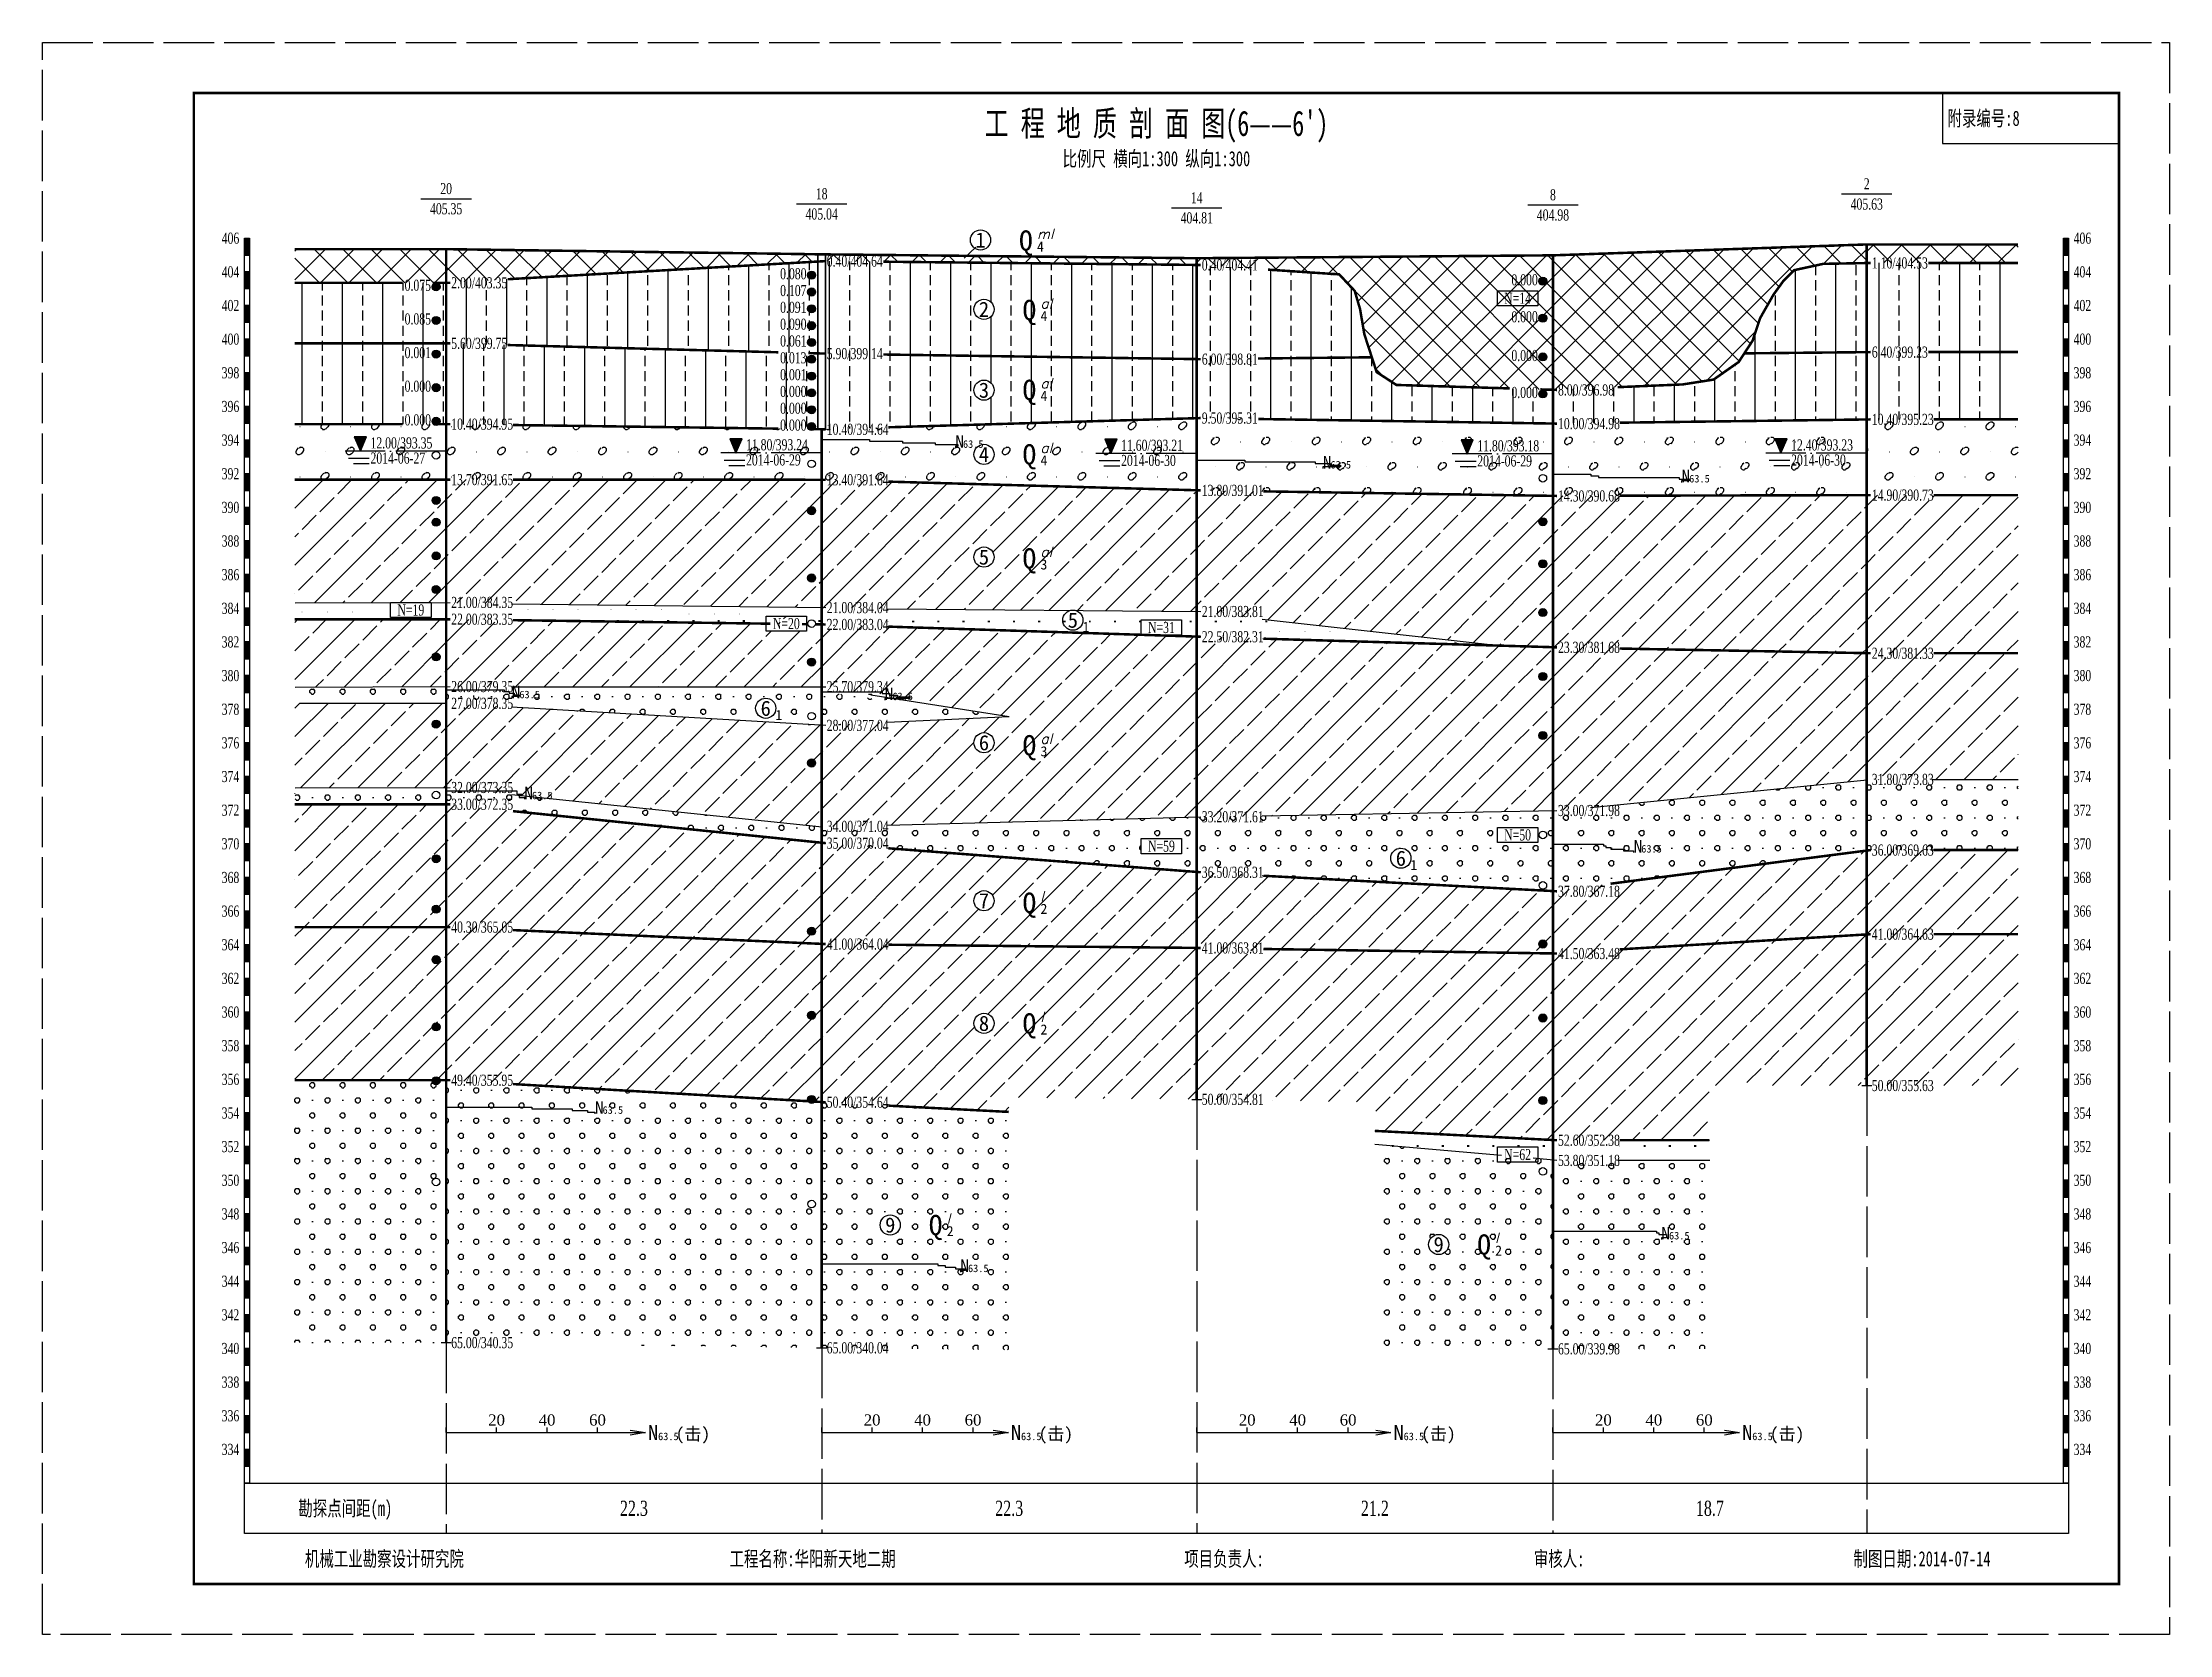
# Model space of a CAD drawing. Header units: millimetres. Extents: x -30 to 2967, y -786 to 1322.
# Drawn here: x 1288.5 to 1710.1, y -785.3 to -469.9 of the extents above; entities that cross this region are included whole.
import ezdxf
from ezdxf.enums import TextEntityAlignment as Align

# ---------------------------------------------------------------- set-up
doc = ezdxf.new("R2010")
doc.units = ezdxf.units.MM
doc.linetypes.add('SWX', pattern=[12, 10, -1, 0, -1])
doc.linetypes.add('XX', pattern=[12, 10, -2])
doc.layers.add('DXSW', color=7, linetype='Continuous')
doc.layers.add('MASKTEXT', color=7, linetype='Continuous')
doc.styles.add('Dzcd', font='TIMES.TTF')
doc.styles.add('DzSl', font='italic__.ttf')
doc.styles.get("Standard").update_dxf_attribs({"font": 'SimSun.ttf'})
pattern_1 = [(0, (1368.541, -1861.995), (2.5, 4.33), [0, -5]), (0, (1368.641, -1861.995), (2.5, 4.33), [0, -5]), (0, (1368.541, -1861.895), (2.5, 4.33), [0, -5]), (0, (1368.641, -1861.895), (2.5, 4.33), [0, -5])]
pattern_2 = [(0, (0.293, 0), (3, 3), [0.4142, -5.5858]), (0, (0.293, 1), (3, 3), [0.4142, -5.5858]), (90, (0, 0.293), (-3, 3), [0.4142, -5.5858]), (90, (1, 0.293), (-3, 3), [0.4142, -5.5858]), (45, (0.707, 0), (-3.000042, 3.000042), [0.4142, -3.8285]), (45, (0, 0.707), (-3.000042, 3.000042), [0.4142, -3.8285]), (135, (0.293, 0), (-3.000042, -3.000042), [0.4142, -3.8285]), (135, (1, 0.707), (-3.000042, -3.000042), [0.4142, -3.8285]), (0, (3.5, 0.5), (0, 6), [0, -6])]
pattern_3 = [(0, (1368.834, -1861.995), (3, 3), [0.4142, -5.5858]), (0, (1368.834, -1860.995), (3, 3), [0.4142, -5.5858]), (90, (1368.541, -1861.702), (-3, 3), [0.4142, -5.5858]), (90, (1369.541, -1861.702), (-3, 3), [0.4142, -5.5858]), (45, (1369.248, -1861.995), (-3.000042, 3.000042), [0.4142, -3.8285]), (45, (1368.541, -1861.288), (-3.000042, 3.000042), [0.4142, -3.8285]), (135, (1368.834, -1861.995), (-3.000042, -3.000042), [0.4142, -3.8285]), (135, (1369.541, -1861.288), (-3.000042, -3.000042), [0.4142, -3.8285]), (0, (1372.041, -1861.495), (0, 6), [0, -6])]
pattern_4 = [(45, (0, 0), (-2.828427, 2.828427), []), (315, (0, 0), (2.828427, 2.828427), [])]
pattern_5 = [(90, (1368.541, -1861.995), (-8, 5e-16), [2, -1]), (90, (1372.541, -1861.995), (-8, 5e-16), [])]
pattern_6 = [(90, (0, 0), (-8, 5e-16), [2, -1]), (90, (4, 0), (-8, 5e-16), [])]
pattern_7 = [(0, (1369.0547, -1861.556), (5, 5), [0.3756, -9.6244]), (0, (1369.6115, -1860.077), (5, 5), [0.3798, -9.6202]), (135, (1369.055, -1861.556), (-5.000023, -5.000023), [0.3906, -6.6804]), (315, (1369.991, -1860.077), (5.000023, 5.000023), [0.3828, -6.6883]), (90, (1368.7785, -1861.28), (-5, 5), [0.377, -9.623]), (270, (1370.262, -1860.348), (5, -5), [0.3751, -9.6249]), (45, (1368.9356, -1860.5886), (-5.000023, 5.000023), [0.492, -6.5791]), (225, (1370.088, -1861.07), (5.000023, -5.000023), [0.4449, -6.6262]), (63.4348, (1368.7785, -1860.903), (-10.000075, -6e-05), [0.3513, -22.0094]), (243.4348, (1370.262, -1860.722), (10.000075, 6e-05), [0.3886, -21.9721]), (63.4348, (1373.7785, -1855.903), (-10.000075, -6e-05), [0.3513, -22.0094]), (243.4348, (1375.262, -1855.722), (10.000075, 6e-05), [0.3886, -21.9721]), (63.4348, (1378.7785, -1850.903), (-10.000075, -6e-05), [0.3513, -22.0094]), (243.4348, (1380.262, -1850.722), (10.000075, 6e-05), [0.3886, -21.9721]), (63.4348, (1383.7785, -1845.903), (-10.000075, -6e-05), [0.3513, -22.0094]), (243.4348, (1385.262, -1845.722), (10.000075, 6e-05), [0.3886, -21.9721]), (26.5659, (1369.2835, -1860.2407), (-9.998806, 0.000297), [0.3657, -21.9937]), (206.5659, (1369.7736, -1861.3844), (9.999964, 0.000282), [0.3838, -21.9769]), (26.5659, (1374.2835, -1855.2407), (-9.998806, 0.000297), [0.3657, -21.9937]), (206.5659, (1374.7736, -1856.3844), (9.999964, 0.000282), [0.3838, -21.9769]), (0, (1374.535, -1860.982), (0, 10), [0.05, -9.95]), (0, (1379.535, -1855.982), (0, 10), [0.05, -9.95])]
pattern_8 = [(45, (0, 0), (-5.656854, 5.656854), []), (45, (5.657, 0), (-2.828427, 8.48528), [4, -1])]
pattern_9 = [(0, (0.5137, 0.439), (5, 5), [0.3756, -9.6244]), (0, (1.0705, 1.918), (5, 5), [0.3798, -9.6202]), (135, (0.514, 0.439), (-5.000023, -5.000023), [0.3906, -6.6804]), (315, (1.45, 1.918), (5.000023, 5.000023), [0.3828, -6.6883]), (90, (0.2375, 0.715), (-5, 5), [0.377, -9.623]), (270, (1.721, 1.647), (5, -5), [0.3751, -9.6249]), (45, (0.3946, 1.4064), (-5.000023, 5.000023), [0.492, -6.5791]), (225, (1.547, 0.925), (5.000023, -5.000023), [0.4449, -6.6262]), (63.4348, (0.2375, 1.092), (-10.000075, -6e-05), [0.3513, -22.0094]), (243.4348, (1.721, 1.273), (10.000075, 6e-05), [0.3886, -21.9721]), (63.4348, (5.2375, 6.092), (-10.000075, -6e-05), [0.3513, -22.0094]), (243.4348, (6.721, 6.273), (10.000075, 6e-05), [0.3886, -21.9721]), (63.4348, (10.2375, 11.092), (-10.000075, -6e-05), [0.3513, -22.0094]), (243.4348, (11.721, 11.273), (10.000075, 6e-05), [0.3886, -21.9721]), (63.4348, (15.2375, 16.092), (-10.000075, -6e-05), [0.3513, -22.0094]), (243.4348, (16.721, 16.273), (10.000075, 6e-05), [0.3886, -21.9721]), (26.5659, (0.7425, 1.7543), (-9.998806, 0.000297), [0.3657, -21.9937]), (206.5659, (1.2326, 0.6106), (9.999964, 0.000282), [0.3838, -21.9769]), (26.5659, (5.7425, 6.7543), (-9.998806, 0.000297), [0.3657, -21.9937]), (206.5659, (6.2326, 5.6106), (9.999964, 0.000282), [0.3838, -21.9769]), (0, (5.994, 1.013), (0, 10), [0.05, -9.95]), (0, (10.994, 6.013), (0, 10), [0.05, -9.95])]

msp = doc.modelspace()

# ---------------------------------------------------------------- texts
at = {"width": 0.7}
for s, height, p in [("工 程 地 质 剖 面 图(6——6')", 5, (1509.32, -485.9)), ('比例尺 横向1:300 纵向1:300', 3, (1509.32, -492.9)), ('勘探点间距(m)', 3, (1348.54, -760.33))]:
    msp.add_text(s, height=height, dxfattribs=at).set_placement(p, align=Align.MIDDLE_CENTER)
for s, p in [('附录编号:8', (1666.11, -484.9)), ('机械工业勘察设计研究院', (1340.54, -770.33)), ('工程名称:华阳新天地二期', (1424.71, -770.33)), ('项目负责人:', (1514.84, -770.33)), ('审核人:', (1584.13, -770.33)), ('制图日期:2014-07-14', (1647.48, -770.33))]:
    msp.add_text(s, height=3, dxfattribs=at).set_placement(p, align=Align.MIDDLE_LEFT)
at = {"style": 'Dzcd', "width": 0.7}
for s, height, p in [('2', 2.2, (1650.11, -497.9)), ('20', 2.2, (1368.54, -498.83)), ('18', 2.2, (1442.97, -499.86)), ('14', 2.2, (1517.31, -500.63)), ('8', 2.2, (1587.91, -500.06)), ('405.63', 2.2, (1650.11, -501.9)), ('405.35', 2.2, (1368.54, -502.83)), ('405.04', 2.2, (1442.97, -503.86)), ('404.81', 2.2, (1517.31, -504.63)), ('404.98', 2.2, (1587.91, -504.06)), ('22.3', 3, (1405.76, -760.33)), ('22.3', 3, (1480.14, -760.33)), ('21.2', 3, (1552.61, -760.33)), ('18.7', 3, (1619.01, -760.33))]:
    msp.add_text(s, height=height, dxfattribs=at).set_placement(p, align=Align.MIDDLE_CENTER)
for s, p in [('406', (1327.54, -508.66)), ('404', (1327.54, -515.33)), ('402', (1327.54, -522)), ('400', (1327.54, -528.66)), ('398', (1327.54, -535.33)), ('396', (1327.54, -542)), ('394', (1327.54, -548.66)), ('392', (1327.54, -555.33)), ('390', (1327.54, -562)), ('388', (1327.54, -568.66)), ('386', (1327.54, -575.33)), ('384', (1327.54, -582)), ('382', (1327.54, -588.66)), ('380', (1327.54, -595.33)), ('378', (1327.54, -602)), ('376', (1327.54, -608.66)), ('374', (1327.54, -615.33)), ('372', (1327.54, -622)), ('370', (1327.54, -628.66)), ('368', (1327.54, -635.33)), ('366', (1327.54, -642)), ('364', (1327.54, -648.66)), ('362', (1327.54, -655.33)), ('360', (1327.54, -662)), ('358', (1327.54, -668.66)), ('356', (1327.54, -675.33)), ('354', (1327.54, -682)), ('352', (1327.54, -688.66)), ('350', (1327.54, -695.33)), ('348', (1327.54, -702)), ('346', (1327.54, -708.66)), ('344', (1327.54, -715.33)), ('342', (1327.54, -722)), ('340', (1327.54, -728.66)), ('338', (1327.54, -735.33)), ('336', (1327.54, -742)), ('334', (1327.54, -748.66))]:
    msp.add_text(s, height=2.2, dxfattribs=at).set_placement(p, align=Align.MIDDLE_RIGHT)
for s, p in [('1', (1474.45, -509.02)), ('2', (1475.14, -522.76)), ('3', (1475.14, -538.78)), ('4', (1475.14, -551.5)), ('5', (1475.14, -571.84)), ('5', (1492.76, -584.35)), ('6', (1431.88, -601.81)), ('6', (1475.14, -608.63)), ('6', (1557.77, -631.52)), ('7', (1475.14, -639.94)), ('8', (1475.14, -664.24)), ('9', (1456.56, -704.2)), ('9', (1565.26, -708.06))]:
    msp.add_text(s, height=3).set_placement(p, align=Align.MIDDLE_CENTER)
for s, p in [('406', (1691.11, -508.66)), ('404', (1691.11, -515.33)), ('402', (1691.11, -522)), ('400', (1691.11, -528.66)), ('398', (1691.11, -535.33)), ('396', (1691.11, -542)), ('10.40/394.64', (1443.97, -546.53)), ('394', (1691.11, -548.66)), ('392', (1691.11, -555.33)), ('390', (1691.11, -562)), ('388', (1691.11, -568.66)), ('386', (1691.11, -575.33)), ('384', (1691.11, -582)), ('382', (1691.11, -588.66)), ('380', (1691.11, -595.33)), ('378', (1691.11, -602)), ('376', (1691.11, -608.66)), ('374', (1691.11, -615.33)), ('372', (1691.11, -622)), ('370', (1691.11, -628.66)), ('368', (1691.11, -635.33)), ('366', (1691.11, -642)), ('364', (1691.11, -648.66)), ('362', (1691.11, -655.33)), ('360', (1691.11, -662)), ('358', (1691.11, -668.66)), ('356', (1691.11, -675.33)), ('50.00/354.81', (1518.31, -679.3)), ('50.00/355.63', (1651.11, -676.56)), ('354', (1691.11, -682)), ('352', (1691.11, -688.66)), ('350', (1691.11, -695.33)), ('348', (1691.11, -702)), ('346', (1691.11, -708.66)), ('344', (1691.11, -715.33)), ('342', (1691.11, -722)), ('65.00/340.35', (1369.54, -727.5)), ('65.00/340.04', (1443.97, -728.53)), ('65.00/339.98', (1588.91, -728.73)), ('340', (1691.11, -728.66)), ('338', (1691.11, -735.33)), ('336', (1691.11, -742)), ('334', (1691.11, -748.66))]:
    msp.add_text(s, height=2.2, dxfattribs=at).set_placement(p, align=Align.MIDDLE_LEFT)
at = {"color": 1}
for s, height, p in [('N', 2.5, (1469.47, -550.2)), ('63.5', 1.5, (1470.97, -550.2)), ('N', 2.5, (1542.31, -554.3)), ('63.5', 1.5, (1543.81, -554.3)), ('N', 2.5, (1613.41, -557.06)), ('63.5', 1.5, (1614.91, -557.06)), ('N', 2.5, (1381.54, -599.83)), ('63.5', 1.5, (1383.04, -599.83)), ('N', 2.5, (1455.47, -600.2)), ('63.5', 1.5, (1456.97, -600.2)), ('N', 2.5, (1384.04, -619.83)), ('63.5', 1.5, (1385.54, -619.83)), ('N', 2.5, (1603.91, -630.4)), ('63.5', 1.5, (1605.41, -630.4)), ('N', 2.5, (1398.04, -682.16)), ('63.5', 1.5, (1399.54, -682.16)), ('N', 2.5, (1609.41, -707.06)), ('63.5', 1.5, (1610.91, -707.06)), ('N', 2.5, (1470.47, -713.53)), ('63.5', 1.5, (1471.97, -713.53))]:
    msp.add_text(s, height=height, dxfattribs=at).set_placement(p)
at = {"style": 'Dzcd'}
for s, p in [('20', (1378.54, -742.83)), ('40', (1388.54, -742.83)), ('60', (1398.54, -742.83)), ('20', (1452.97, -742.83)), ('40', (1462.97, -742.83)), ('60', (1472.97, -742.83)), ('20', (1527.31, -742.83)), ('40', (1537.31, -742.83)), ('60', (1547.31, -742.83)), ('20', (1597.91, -742.83)), ('40', (1607.91, -742.83)), ('60', (1617.91, -742.83))]:
    msp.add_text(s, height=2.2, dxfattribs=at).set_placement(p, align=Align.MIDDLE_CENTER)
for s, height, p in [('N', 3, (1408.54, -746.83)), ('63.5', 1.5, (1410.54, -746.83)), ('(击)', 2.5, (1414.04, -746.83)), ('N', 3, (1480.47, -746.83)), ('63.5', 1.5, (1482.47, -746.83)), ('(击)', 2.5, (1485.97, -746.83)), ('N', 3, (1556.31, -746.83)), ('63.5', 1.5, (1558.31, -746.83)), ('(击)', 2.5, (1561.81, -746.83)), ('N', 3, (1625.41, -746.83)), ('63.5', 1.5, (1627.41, -746.83)), ('(击)', 2.5, (1630.91, -746.83))]:
    msp.add_text(s, height=height).set_placement(p)
at = {"layer": 'MASKTEXT'}
for p in [(1483.45, -509.12), (1484.14, -522.88), (1484.14, -538.71), (1484.14, -551.49), (1484.14, -572.11), (1484.14, -609.13), (1484.14, -640.34), (1484.14, -664.25), (1465.56, -704.2), (1574.26, -708.06)]:
    msp.add_text('Q', height=4, dxfattribs=at).set_placement(p, align=Align.MIDDLE_CENTER)
at = {"layer": 'MASKTEXT', "style": 'DzSl'}
for s, p in [('ml', (1485.65, -508.82)), ('al', (1486.34, -522.58)), ('al', (1486.34, -538.41)), ('al', (1486.34, -551.19)), ('al', (1486.34, -571.81)), ('al', (1486.34, -608.83)), ('l', (1486.34, -640.04)), ('l', (1486.34, -663.95)), ('l', (1467.76, -703.9)), ('l', (1576.46, -707.76))]:
    msp.add_text(s, height=2, dxfattribs=at).set_placement(p)
at = {"layer": 'MASKTEXT'}
for s, p in [('4', (1485.65, -511.32)), ('4', (1486.34, -525.08)), ('4', (1486.34, -540.91)), ('4', (1486.34, -553.69)), ('3', (1486.34, -574.31)), ('1', (1494.67, -586.68)), ('1', (1433.78, -604.14)), ('3', (1486.34, -611.33)), ('1', (1559.67, -633.85)), ('2', (1486.34, -642.54)), ('2', (1486.34, -666.45)), ('2', (1467.76, -706.4)), ('2', (1576.46, -710.26))]:
    msp.add_text(s, height=2, dxfattribs=at).set_placement(p)
at = {"layer": 'MASKTEXT', "style": 'Dzcd', "width": 0.7}
for s, p in [('0.40/404.64', (1443.97, -513.2)), ('0.40/404.41', (1518.31, -513.96)), ('1.10/404.53', (1651.11, -513.56)), ('2.00/403.35', (1369.54, -517.5)), ('5.60/399.75', (1369.54, -529.5)), ('5.90/399.14', (1443.97, -531.53)), ('6.40/399.23', (1651.11, -531.23)), ('6.00/398.81', (1518.31, -532.63)), ('8.00/396.98', (1588.91, -538.73)), ('9.50/395.31', (1518.31, -544.3)), ('10.40/395.23', (1651.11, -544.56)), ('10.40/394.95', (1369.54, -545.5)), ('10.40/394.64', (1443.97, -546.53)), ('10.00/394.98', (1588.91, -545.4)), ('13.70/391.65', (1369.54, -556.5)), ('13.40/391.64', (1443.97, -556.53)), ('13.80/391.01', (1518.31, -558.63)), ('14.30/390.68', (1588.91, -559.73)), ('14.90/390.73', (1651.11, -559.56)), ('21.00/384.35', (1369.54, -580.83)), ('21.00/384.04', (1443.97, -581.86)), ('21.00/383.81', (1518.31, -582.63)), ('22.00/383.35', (1369.54, -584.16)), ('22.00/383.04', (1443.97, -585.2)), ('22.50/382.31', (1518.31, -587.63)), ('23.30/381.68', (1588.91, -589.73)), ('24.30/381.33', (1651.11, -590.9)), ('26.00/379.35', (1369.54, -597.5)), ('25.70/379.34', (1443.97, -597.53)), ('27.00/378.35', (1369.54, -600.83)), ('28.00/377.04', (1443.97, -605.2)), ('31.80/373.83', (1651.11, -615.9)), ('32.00/373.35', (1369.54, -617.5)), ('33.00/372.35', (1369.54, -620.83)), ('33.20/371.61', (1518.31, -623.3)), ('33.00/371.98', (1588.91, -622.06)), ('34.00/371.04', (1443.97, -625.2)), ('35.00/370.04', (1443.97, -628.53)), ('36.00/369.63', (1651.11, -629.9)), ('36.50/368.31', (1518.31, -634.3)), ('37.80/367.18', (1588.91, -638.06)), ('40.30/365.05', (1369.54, -645.16)), ('41.00/364.04', (1443.97, -648.53)), ('41.00/363.81', (1518.31, -649.3)), ('41.00/364.63', (1651.11, -646.56)), ('41.50/363.48', (1588.91, -650.4)), ('49.40/355.95', (1369.54, -675.5)), ('50.40/354.64', (1443.97, -679.86)), ('52.60/352.38', (1588.91, -687.4)), ('53.80/351.18', (1588.91, -691.4))]:
    msp.add_text(s, height=2.2, dxfattribs=at).set_placement(p, align=Align.MIDDLE_LEFT)
for s, p in [('0.075', (1365.54, -519.09)), ('0.080', (1439.97, -516.8)), ('0.107', (1439.97, -520.13)), ('0.000', (1584.91, -518)), ('0.091', (1439.97, -523.46)), ('0.085', (1365.54, -525.76)), ('0.090', (1439.97, -526.8)), ('0.000', (1584.91, -525.33)), ('0.001', (1365.54, -532.43)), ('0.061', (1439.97, -530.13)), ('0.000', (1584.91, -533)), ('0.013', (1439.97, -533.46)), ('0.001', (1439.97, -536.8)), ('0.000', (1365.54, -539.09)), ('0.000', (1439.97, -540.13)), ('0.000', (1584.91, -540.33)), ('0.000', (1365.54, -545.76)), ('0.000', (1439.97, -543.46)), ('0.000', (1439.97, -546.8))]:
    msp.add_text(s, height=2.2, dxfattribs=at).set_placement(p, align=Align.RIGHT)
for s, p in [('N=14', (1580.91, -520.56)), ('N=19', (1361.54, -582.33)), ('N=20', (1435.97, -585.03)), ('N=31', (1510.31, -585.8)), ('N=59', (1510.31, -629.13)), ('N=50', (1580.91, -626.9)), ('N=62', (1580.91, -690.23))]:
    msp.add_text(s, height=2.2, dxfattribs=at).set_placement(p, align=Align.MIDDLE_CENTER)
for s, p in [('2014-06-27', (1353.54, -553.33)), ('12.00/393.35', (1353.54, -550.33)), ('2014-06-29', (1427.97, -553.7)), ('11.80/393.24', (1427.97, -550.7)), ('2014-06-30', (1502.31, -553.8)), ('11.60/393.21', (1502.31, -550.8)), ('2014-06-29', (1572.91, -553.9)), ('11.80/393.18', (1572.91, -550.9)), ('2014-06-30', (1635.11, -553.73)), ('12.40/393.23', (1635.11, -550.73))]:
    msp.add_text(s, height=2.2, dxfattribs=at).set_placement(p)

# ---------------------------------------------------------------- blocks, each defined once
blk = doc.blocks.new('TL_YZY')
h = blk.add_hatch(color=256)
edge = h.paths.add_edge_path()
edge.add_arc((0, -0.79), 0.8, 0, 360)
blk.add_circle((0, -0.79), 0.8)
blk = doc.blocks.new('TL_BGN')
blk.add_lwpolyline([(-8, 0), (0, 0), (0, -3), (-8, -3)], close=True)
blk = doc.blocks.new('TL_RDY')
blk.add_circle((0, -1.51), 0.75)
blk = doc.blocks.new('tl_shw')
blk.add_hatch(color=256).paths.add_polyline_path([(1.21, 2.81), (-1.21, 2.81), (0, -0.04)])
for p, q in [((-2.35, -1.44), (1.77, -1.44)), ((1.77, -2.55), (-1.39, -2.55))]:
    blk.add_line(p, q)
at = {"flags": 128}
blk.add_lwpolyline([(1.21, 2.81), (-1.21, 2.81), (0, -0.04)], close=True, dxfattribs=at)

# ---------------------------------------------------------------- hatches: boundary and pattern name
for points in [[(1328.54, -512), (1328.54, -508.66), (1329.54, -508.66), (1329.54, -512)], [(1689.11, -512), (1689.11, -508.66), (1690.11, -508.66), (1690.11, -512)], [(1328.54, -518.66), (1328.54, -515.33), (1329.54, -515.33), (1329.54, -518.66)], [(1689.11, -518.66), (1689.11, -515.33), (1690.11, -515.33), (1690.11, -518.66)], [(1328.54, -525.33), (1328.54, -522), (1329.54, -522), (1329.54, -525.33)], [(1689.11, -525.33), (1689.11, -522), (1690.11, -522), (1690.11, -525.33)], [(1328.54, -532), (1328.54, -528.66), (1329.54, -528.66), (1329.54, -532)], [(1689.11, -532), (1689.11, -528.66), (1690.11, -528.66), (1690.11, -532)], [(1328.54, -538.66), (1328.54, -535.33), (1329.54, -535.33), (1329.54, -538.66)], [(1689.11, -538.66), (1689.11, -535.33), (1690.11, -535.33), (1690.11, -538.66)], [(1328.54, -545.33), (1328.54, -542), (1329.54, -542), (1329.54, -545.33)], [(1689.11, -545.33), (1689.11, -542), (1690.11, -542), (1690.11, -545.33)], [(1328.54, -552), (1328.54, -548.66), (1329.54, -548.66), (1329.54, -552)], [(1689.11, -552), (1689.11, -548.66), (1690.11, -548.66), (1690.11, -552)], [(1328.54, -558.66), (1328.54, -555.33), (1329.54, -555.33), (1329.54, -558.66)], [(1689.11, -558.66), (1689.11, -555.33), (1690.11, -555.33), (1690.11, -558.66)], [(1328.54, -565.33), (1328.54, -562), (1329.54, -562), (1329.54, -565.33)], [(1689.11, -565.33), (1689.11, -562), (1690.11, -562), (1690.11, -565.33)], [(1328.54, -572), (1328.54, -568.66), (1329.54, -568.66), (1329.54, -572)], [(1689.11, -572), (1689.11, -568.66), (1690.11, -568.66), (1690.11, -572)], [(1328.54, -578.66), (1328.54, -575.33), (1329.54, -575.33), (1329.54, -578.66)], [(1689.11, -578.66), (1689.11, -575.33), (1690.11, -575.33), (1690.11, -578.66)], [(1328.54, -585.33), (1328.54, -582), (1329.54, -582), (1329.54, -585.33)], [(1689.11, -585.33), (1689.11, -582), (1690.11, -582), (1690.11, -585.33)], [(1328.54, -592), (1328.54, -588.66), (1329.54, -588.66), (1329.54, -592)], [(1689.11, -592), (1689.11, -588.66), (1690.11, -588.66), (1690.11, -592)], [(1328.54, -598.66), (1328.54, -595.33), (1329.54, -595.33), (1329.54, -598.66)], [(1689.11, -598.66), (1689.11, -595.33), (1690.11, -595.33), (1690.11, -598.66)], [(1328.54, -605.33), (1328.54, -602), (1329.54, -602), (1329.54, -605.33)], [(1689.11, -605.33), (1689.11, -602), (1690.11, -602), (1690.11, -605.33)], [(1328.54, -612), (1328.54, -608.66), (1329.54, -608.66), (1329.54, -612)], [(1689.11, -612), (1689.11, -608.66), (1690.11, -608.66), (1690.11, -612)], [(1328.54, -618.66), (1328.54, -615.33), (1329.54, -615.33), (1329.54, -618.66)], [(1689.11, -618.66), (1689.11, -615.33), (1690.11, -615.33), (1690.11, -618.66)], [(1328.54, -625.33), (1328.54, -622), (1329.54, -622), (1329.54, -625.33)], [(1689.11, -625.33), (1689.11, -622), (1690.11, -622), (1690.11, -625.33)], [(1328.54, -632), (1328.54, -628.66), (1329.54, -628.66), (1329.54, -632)], [(1689.11, -632), (1689.11, -628.66), (1690.11, -628.66), (1690.11, -632)], [(1328.54, -638.66), (1328.54, -635.33), (1329.54, -635.33), (1329.54, -638.66)], [(1689.11, -638.66), (1689.11, -635.33), (1690.11, -635.33), (1690.11, -638.66)], [(1328.54, -645.33), (1328.54, -642), (1329.54, -642), (1329.54, -645.33)], [(1689.11, -645.33), (1689.11, -642), (1690.11, -642), (1690.11, -645.33)], [(1328.54, -652), (1328.54, -648.66), (1329.54, -648.66), (1329.54, -652)], [(1689.11, -652), (1689.11, -648.66), (1690.11, -648.66), (1690.11, -652)], [(1328.54, -658.66), (1328.54, -655.33), (1329.54, -655.33), (1329.54, -658.66)], [(1689.11, -658.66), (1689.11, -655.33), (1690.11, -655.33), (1690.11, -658.66)], [(1328.54, -665.33), (1328.54, -662), (1329.54, -662), (1329.54, -665.33)], [(1689.11, -665.33), (1689.11, -662), (1690.11, -662), (1690.11, -665.33)], [(1328.54, -672), (1328.54, -668.66), (1329.54, -668.66), (1329.54, -672)], [(1689.11, -672), (1689.11, -668.66), (1690.11, -668.66), (1690.11, -672)], [(1328.54, -678.66), (1328.54, -675.33), (1329.54, -675.33), (1329.54, -678.66)], [(1689.11, -678.66), (1689.11, -675.33), (1690.11, -675.33), (1690.11, -678.66)], [(1328.54, -685.33), (1328.54, -682), (1329.54, -682), (1329.54, -685.33)], [(1689.11, -685.33), (1689.11, -682), (1690.11, -682), (1690.11, -685.33)], [(1328.54, -692), (1328.54, -688.66), (1329.54, -688.66), (1329.54, -692)], [(1689.11, -692), (1689.11, -688.66), (1690.11, -688.66), (1690.11, -692)], [(1328.54, -698.66), (1328.54, -695.33), (1329.54, -695.33), (1329.54, -698.66)], [(1689.11, -698.66), (1689.11, -695.33), (1690.11, -695.33), (1690.11, -698.66)], [(1328.54, -705.33), (1328.54, -702), (1329.54, -702), (1329.54, -705.33)], [(1689.11, -705.33), (1689.11, -702), (1690.11, -702), (1690.11, -705.33)], [(1328.54, -712), (1328.54, -708.66), (1329.54, -708.66), (1329.54, -712)], [(1689.11, -712), (1689.11, -708.66), (1690.11, -708.66), (1690.11, -712)], [(1328.54, -718.66), (1328.54, -715.33), (1329.54, -715.33), (1329.54, -718.66)], [(1689.11, -718.66), (1689.11, -715.33), (1690.11, -715.33), (1690.11, -718.66)], [(1328.54, -725.33), (1328.54, -722), (1329.54, -722), (1329.54, -725.33)], [(1689.11, -725.33), (1689.11, -722), (1690.11, -722), (1690.11, -725.33)], [(1328.54, -732), (1328.54, -728.66), (1329.54, -728.66), (1329.54, -732)], [(1689.11, -732), (1689.11, -728.66), (1690.11, -728.66), (1690.11, -732)], [(1328.54, -738.66), (1328.54, -735.33), (1329.54, -735.33), (1329.54, -738.66)], [(1689.11, -738.66), (1689.11, -735.33), (1690.11, -735.33), (1690.11, -738.66)], [(1328.54, -745.33), (1328.54, -742), (1329.54, -742), (1329.54, -745.33)], [(1689.11, -745.33), (1689.11, -742), (1690.11, -742), (1690.11, -745.33)], [(1328.54, -752), (1328.54, -748.66), (1329.54, -748.66), (1329.54, -752)], [(1689.11, -752), (1689.11, -748.66), (1690.11, -748.66), (1690.11, -752)]]:
    msp.add_hatch(color=256).paths.add_polyline_path(points)
h = msp.add_hatch()
h.set_pattern_fill('黄土状粉质粘土', color=256, style=0)
h.set_pattern_definition(pattern_5)
h.paths.add_polyline_path([(1442.97, -513.2), (1517.31, -513.97), (1517.31, -532.63), (1442.97, -531.53)])
edge = h.paths.add_edge_path(flags=16)
edge.add_arc((1475.14, -522.76), 2, 0, 360)
h.paths.add_polyline_path([(1485.17, -511.8), (1487.55, -511.8), (1487.55, -508.91), (1485.17, -508.91)], flags=9)
h.paths.add_polyline_path([(1481.62, -526.42), (1486.66, -526.42), (1486.66, -519.85), (1481.62, -519.85)], flags=24)
h.paths.add_polyline_path([(1485.86, -525.56), (1488.24, -525.56), (1488.24, -522.68), (1485.86, -522.68)], flags=24)
h.paths.add_polyline_path([(1485.84, -523.08), (1489.96, -523.08), (1489.96, -520.08), (1485.84, -520.08)], flags=24)
h.paths.add_polyline_path([(1443.4, -514.91), (1455.41, -514.91), (1455.41, -511.46), (1443.4, -511.46)], flags=9)
h.paths.add_polyline_path([(1443.4, -533.25), (1455.41, -533.25), (1455.41, -529.8), (1443.4, -529.8)], flags=9)
h = msp.add_hatch()
h.set_pattern_fill('素填土', color=256, style=0)
h.set_pattern_definition(pattern_4)
h.paths.add_polyline_path([(1587.91, -512.06), (1650.11, -509.9), (1650.11, -513.57), (1641.47, -513.75), (1635.75, -514.99), (1633.53, -517.21), (1631.62, -519.85), (1628.97, -524.51), (1627.49, -528.96), (1624.73, -533.19), (1619.75, -536.68), (1613.61, -537.64), (1600.76, -538.18), (1587.91, -538.73)])
h.paths.add_polyline_path([(1588.33, -540.45), (1600.35, -540.45), (1600.35, -537), (1588.33, -537)], flags=9)
h = msp.add_hatch()
h.set_pattern_fill('素填土', color=256, style=0)
h.set_pattern_definition([(45, (1368.541, -1861.995), (-2.828427, 2.828427), []), (315, (1368.541, -1861.995), (2.828427, 2.828427), [])])
h.paths.add_polyline_path([(1650.11, -509.9), (1680.11, -509.9), (1680.11, -513.57), (1650.11, -513.57)])
h.paths.add_polyline_path([(1650.53, -515.28), (1662.55, -515.28), (1662.55, -511.83), (1650.53, -511.83)], flags=8)
h = msp.add_hatch()
h.set_pattern_fill('素填土', color=256, style=0)
h.set_pattern_definition(pattern_4)
h.paths.add_polyline_path([(1338.54, -510.83), (1368.54, -510.83), (1368.54, -517.5), (1338.54, -517.5)])
h = msp.add_hatch()
h.set_pattern_fill('素填土', color=256, style=0)
h.set_pattern_definition(pattern_4)
h.paths.add_polyline_path([(1368.54, -510.83), (1442.97, -511.86), (1442.97, -513.2), (1368.54, -517.5)])
h.paths.add_polyline_path([(1368.97, -519.21), (1380.98, -519.21), (1380.98, -515.76), (1368.97, -515.76)], flags=8)
h = msp.add_hatch()
h.set_pattern_fill('黄土状粉质粘土', color=256, style=0)
h.set_pattern_definition(pattern_5)
h.paths.add_polyline_path([(1368.54, -517.5), (1442.97, -513.2), (1442.97, -531.53), (1368.54, -529.5)])
h.paths.add_polyline_path([(1434.3, -517.4), (1440.53, -517.4), (1440.53, -514.04), (1434.3, -514.04)], flags=8)
h.paths.add_polyline_path([(1434.3, -520.73), (1440.53, -520.73), (1440.53, -517.37), (1434.3, -517.37)], flags=8)
h.paths.add_polyline_path([(1434.3, -524.07), (1440.53, -524.07), (1440.53, -520.71), (1434.3, -520.71)], flags=8)
h.paths.add_polyline_path([(1434.3, -527.4), (1440.53, -527.4), (1440.53, -524.04), (1434.3, -524.04)], flags=8)
h.paths.add_polyline_path([(1434.3, -530.73), (1440.53, -530.73), (1440.53, -527.37), (1434.3, -527.37)], flags=8)
h.paths.add_polyline_path([(1368.97, -519.21), (1380.98, -519.21), (1380.98, -515.76), (1368.97, -515.76)], flags=8)
h.paths.add_polyline_path([(1368.97, -531.21), (1380.98, -531.21), (1380.98, -527.76), (1368.97, -527.76)], flags=8)
h = msp.add_hatch()
h.set_pattern_fill('素填土', color=256, style=0)
h.set_pattern_definition(pattern_4)
h.paths.add_polyline_path([(1442.97, -511.86), (1517.31, -512.63), (1517.31, -513.97), (1442.97, -513.2)])
h.paths.add_polyline_path([(1443.4, -514.91), (1455.41, -514.91), (1455.41, -511.46), (1443.4, -511.46)], flags=9)
h = msp.add_hatch()
h.set_pattern_fill('素填土', color=256, style=0)
h.set_pattern_definition(pattern_4)
h.paths.add_polyline_path([(1517.31, -512.63), (1587.91, -512.06), (1587.91, -538.73), (1556.89, -537.74), (1552.97, -535.2), (1550.53, -527.69), (1549.68, -522.71), (1548.62, -519.11), (1545.55, -515.83), (1517.31, -513.97)])
h.paths.add_polyline_path([(1579.23, -518.6), (1585.47, -518.6), (1585.47, -515.24), (1579.23, -515.24)], flags=24)
h.paths.add_polyline_path([(1579.23, -525.93), (1585.47, -525.93), (1585.47, -522.57), (1579.23, -522.57)], flags=24)
h.paths.add_polyline_path([(1579.23, -533.6), (1585.47, -533.6), (1585.47, -530.24), (1579.23, -530.24)], flags=24)
h.paths.add_polyline_path([(1577.74, -522.25), (1584.08, -522.25), (1584.08, -518.91), (1577.74, -518.91)], flags=24)
h.paths.add_polyline_path([(1517.73, -515.68), (1529.75, -515.68), (1529.75, -512.23), (1517.73, -512.23)], flags=25)
h.paths.add_polyline_path([(1579.23, -540.93), (1585.47, -540.93), (1585.47, -537.57), (1579.23, -537.57)], flags=9)
h = msp.add_hatch()
h.set_pattern_fill('黄土状粉质粘土', color=256, style=0)
h.set_pattern_definition(pattern_6)
h.paths.add_polyline_path([(1517.31, -513.97), (1545.55, -515.83), (1548.62, -519.11), (1549.68, -522.71), (1550.53, -527.69), (1552.01, -532.26), (1529.45, -532.5), (1517.31, -532.63)])
h = msp.add_hatch()
h.set_pattern_fill('黄土状粉质粘土', color=256, style=0)
h.set_pattern_definition(pattern_6)
h.paths.add_polyline_path([(1625.84, -531.48), (1627.49, -528.96), (1628.97, -524.51), (1631.62, -519.85), (1633.53, -517.21), (1635.75, -514.99), (1641.47, -513.75), (1650.11, -513.57), (1650.11, -531.23)])
h = msp.add_hatch()
h.set_pattern_fill('黄土状粉质粘土', color=256, style=0)
h.set_pattern_definition(pattern_5)
h.paths.add_polyline_path([(1650.11, -513.57), (1680.11, -513.57), (1680.11, -531.23), (1650.11, -531.23)])
h.paths.add_polyline_path([(1650.53, -515.28), (1662.55, -515.28), (1662.55, -511.83), (1650.53, -511.83)], flags=8)
h.paths.add_polyline_path([(1650.53, -532.95), (1662.55, -532.95), (1662.55, -529.5), (1650.53, -529.5)], flags=8)
h = msp.add_hatch()
h.set_pattern_fill('黄土状粉质粘土', color=256, style=0)
h.set_pattern_definition(pattern_6)
h.paths.add_polyline_path([(1338.54, -517.5), (1368.54, -517.5), (1368.54, -529.5), (1338.54, -529.5)])
h.paths.add_polyline_path([(1359.86, -519.7), (1366.1, -519.7), (1366.1, -516.34), (1359.86, -516.34)], flags=8)
h.paths.add_polyline_path([(1359.86, -526.37), (1366.1, -526.37), (1366.1, -523.01), (1359.86, -523.01)], flags=8)
h = msp.add_hatch()
h.set_pattern_fill('黄土状粉质粘土', color=256, style=0)
h.set_pattern_definition(pattern_6)
h.paths.add_polyline_path([(1368.54, -529.5), (1442.97, -531.53), (1442.97, -546.53), (1368.54, -545.5)])
h.paths.add_polyline_path([(1434.3, -534.07), (1440.53, -534.07), (1440.53, -530.71), (1434.3, -530.71)], flags=24)
h.paths.add_polyline_path([(1434.3, -537.4), (1440.53, -537.4), (1440.53, -534.04), (1434.3, -534.04)], flags=24)
h.paths.add_polyline_path([(1434.3, -540.73), (1440.53, -540.73), (1440.53, -537.37), (1434.3, -537.37)], flags=24)
h.paths.add_polyline_path([(1434.3, -544.07), (1440.53, -544.07), (1440.53, -540.71), (1434.3, -540.71)], flags=24)
h.paths.add_polyline_path([(1368.97, -531.21), (1380.98, -531.21), (1380.98, -527.76), (1368.97, -527.76)], flags=9)
h.paths.add_polyline_path([(1368.97, -547.21), (1382.12, -547.21), (1382.12, -543.76), (1368.97, -543.76)], flags=9)
h.paths.add_polyline_path([(1434.3, -520.73), (1440.53, -520.73), (1440.53, -517.37), (1434.3, -517.37)], flags=9)
h.paths.add_polyline_path([(1434.3, -547.4), (1440.53, -547.4), (1440.53, -544.04), (1434.3, -544.04)], flags=9)
h = msp.add_hatch()
h.set_pattern_fill('黄土状粉质粘土', color=256, style=0)
h.set_pattern_definition(pattern_6)
h.paths.add_polyline_path([(1338.54, -529.5), (1368.54, -529.5), (1368.54, -545.5), (1338.54, -545.5)])
h.paths.add_polyline_path([(1359.86, -533.03), (1366.1, -533.03), (1366.1, -529.67), (1359.86, -529.67)], flags=24)
h.paths.add_polyline_path([(1359.86, -539.7), (1366.1, -539.7), (1366.1, -536.34), (1359.86, -536.34)], flags=24)
h.paths.add_polyline_path([(1359.86, -546.37), (1366.1, -546.37), (1366.1, -543.01), (1359.86, -543.01)], flags=9)
h = msp.add_hatch()
h.set_pattern_fill('黄土状粉质粘土', color=256, style=0)
h.set_pattern_definition(pattern_5)
h.paths.add_polyline_path([(1442.97, -531.53), (1517.31, -532.63), (1517.31, -544.3), (1442.97, -546.53)])
edge = h.paths.add_edge_path(flags=16)
edge.add_arc((1475.14, -538.78), 2, 0, 360)
h.paths.add_polyline_path([(1481.62, -542.25), (1486.66, -542.25), (1486.66, -535.68), (1481.62, -535.68)], flags=24)
h.paths.add_polyline_path([(1485.86, -541.39), (1488.24, -541.39), (1488.24, -538.51), (1485.86, -538.51)], flags=24)
h.paths.add_polyline_path([(1485.84, -538.91), (1489.96, -538.91), (1489.96, -535.91), (1485.84, -535.91)], flags=24)
h.paths.add_polyline_path([(1443.4, -533.25), (1455.41, -533.25), (1455.41, -529.8), (1443.4, -529.8)], flags=9)
h.paths.add_polyline_path([(1443.4, -548.25), (1456.55, -548.25), (1456.55, -544.8), (1443.4, -544.8)], flags=9)
h = msp.add_hatch()
h.set_pattern_fill('黄土状粉质粘土', color=256, style=0)
h.set_pattern_definition(pattern_6)
h.paths.add_polyline_path([(1517.31, -532.63), (1552.01, -532.26), (1552.97, -535.2), (1556.89, -537.74), (1587.91, -538.73), (1587.91, -545.4), (1517.31, -544.3)])
h.paths.add_polyline_path([(1579.23, -540.93), (1585.47, -540.93), (1585.47, -537.57), (1579.23, -537.57)], flags=24)
h.paths.add_polyline_path([(1517.73, -534.35), (1529.75, -534.35), (1529.75, -530.9), (1517.73, -530.9)], flags=9)
h.paths.add_polyline_path([(1517.73, -546.01), (1529.75, -546.01), (1529.75, -542.56), (1517.73, -542.56)], flags=9)
h = msp.add_hatch()
h.set_pattern_fill('黄土状粉质粘土', color=256, style=0)
h.set_pattern_definition(pattern_5)
h.paths.add_polyline_path([(1650.11, -531.23), (1680.11, -531.23), (1680.11, -544.57), (1650.11, -544.57)])
h.paths.add_polyline_path([(1650.53, -532.95), (1662.55, -532.95), (1662.55, -529.5), (1650.53, -529.5)], flags=8)
h.paths.add_polyline_path([(1650.53, -546.28), (1663.68, -546.28), (1663.68, -542.83), (1650.53, -542.83)], flags=8)
h = msp.add_hatch()
h.set_pattern_fill('黄土状粉质粘土', color=256, style=0)
h.set_pattern_definition(pattern_6)
h.paths.add_polyline_path([(1587.91, -538.73), (1613.61, -537.64), (1619.75, -536.68), (1624.73, -533.19), (1625.85, -531.48), (1650.11, -531.23), (1650.11, -544.57), (1587.91, -545.4)])
h.paths.add_polyline_path([(1588.33, -540.45), (1600.35, -540.45), (1600.35, -537), (1588.33, -537)], flags=24)
h.paths.add_polyline_path([(1588.33, -547.11), (1601.48, -547.11), (1601.48, -543.66), (1588.33, -543.66)], flags=9)
h = msp.add_hatch()
h.set_pattern_fill('卵石', color=256, style=0)
h.set_pattern_definition(pattern_7)
h.paths.add_polyline_path([(1338.54, -545.5), (1368.54, -545.5), (1368.54, -556.5), (1338.54, -556.5)])
h.paths.add_polyline_path([(1359.86, -546.37), (1366.1, -546.37), (1366.1, -543.01), (1359.86, -543.01)], flags=8)
h.paths.add_polyline_path([(1352.97, -550.95), (1366.12, -550.95), (1366.12, -547.5), (1352.97, -547.5)], flags=8)
h.paths.add_polyline_path([(1352.98, -553.93), (1364.71, -553.93), (1364.71, -550.57), (1352.98, -550.57)], flags=8)
h = msp.add_hatch()
h.set_pattern_fill('卵石', color=256, style=0)
h.set_pattern_definition(pattern_7)
h.paths.add_polyline_path([(1368.54, -545.5), (1442.97, -546.53), (1442.97, -556.53), (1368.54, -556.5)])
h.paths.add_polyline_path([(1434.3, -547.4), (1440.53, -547.4), (1440.53, -544.04), (1434.3, -544.04)], flags=8)
h.paths.add_polyline_path([(1427.4, -551.31), (1440.55, -551.31), (1440.55, -547.86), (1427.4, -547.86)], flags=8)
h.paths.add_polyline_path([(1427.41, -554.3), (1439.14, -554.3), (1439.14, -550.94), (1427.41, -550.94)], flags=8)
h.paths.add_polyline_path([(1368.97, -547.21), (1382.12, -547.21), (1382.12, -543.76), (1368.97, -543.76)], flags=8)
h.paths.add_polyline_path([(1368.97, -558.21), (1382.12, -558.21), (1382.12, -554.76), (1368.97, -554.76)], flags=8)
h = msp.add_hatch()
h.set_pattern_fill('卵石', color=256, style=0)
h.set_pattern_definition(pattern_9)
h.paths.add_polyline_path([(1517.31, -544.3), (1587.91, -545.4), (1587.91, -559.73), (1517.31, -558.63)])
h.paths.add_polyline_path([(1572.33, -551.51), (1585.48, -551.51), (1585.48, -548.06), (1572.33, -548.06)], flags=24)
h.paths.add_polyline_path([(1572.35, -554.5), (1584.08, -554.5), (1584.08, -551.14), (1572.35, -551.14)], flags=24)
h.paths.add_polyline_path([(1517.73, -546.01), (1529.75, -546.01), (1529.75, -542.56), (1517.73, -542.56)], flags=9)
h.paths.add_polyline_path([(1517.73, -560.35), (1530.88, -560.35), (1530.88, -556.9), (1517.73, -556.9)], flags=9)
edge = h.paths.add_edge_path(flags=16)
edge.add_arc((1585.91, -556.24), 0.75, 0, 360)
h = msp.add_hatch()
h.set_pattern_fill('卵石', color=256, style=0)
h.set_pattern_definition(pattern_9)
h.paths.add_polyline_path([(1587.91, -545.4), (1650.11, -544.57), (1650.11, -559.57), (1587.91, -559.73)])
h.paths.add_polyline_path([(1634.53, -551.35), (1647.68, -551.35), (1647.68, -547.9), (1634.53, -547.9)], flags=8)
h.paths.add_polyline_path([(1634.55, -554.32), (1646.28, -554.32), (1646.28, -550.97), (1634.55, -550.97)], flags=8)
h.paths.add_polyline_path([(1588.33, -547.11), (1601.48, -547.11), (1601.48, -543.66), (1588.33, -543.66)], flags=8)
h.paths.add_polyline_path([(1588.33, -561.45), (1601.48, -561.45), (1601.48, -558), (1588.33, -558)], flags=8)
h = msp.add_hatch()
h.set_pattern_fill('卵石', color=256, style=0)
h.set_pattern_definition(pattern_7)
h.paths.add_polyline_path([(1650.11, -544.57), (1680.11, -544.57), (1680.11, -559.57), (1650.11, -559.57)])
h.paths.add_polyline_path([(1650.53, -546.28), (1663.68, -546.28), (1663.68, -542.83), (1650.53, -542.83)], flags=8)
h.paths.add_polyline_path([(1650.53, -561.28), (1663.68, -561.28), (1663.68, -557.83), (1650.53, -557.83)], flags=8)
h = msp.add_hatch()
h.set_pattern_fill('卵石', color=256, style=0)
h.set_pattern_definition(pattern_7)
h.paths.add_polyline_path([(1442.97, -546.53), (1517.31, -544.3), (1517.31, -558.63), (1442.97, -556.53)])
edge = h.paths.add_edge_path(flags=16)
edge.add_arc((1475.14, -551.5), 2, 0, 360)
h.paths.add_polyline_path([(1501.73, -551.41), (1514.88, -551.41), (1514.88, -547.96), (1501.73, -547.96)], flags=24)
h.paths.add_polyline_path([(1501.75, -554.39), (1513.48, -554.39), (1513.48, -551.04), (1501.75, -551.04)], flags=24)
h.paths.add_polyline_path([(1481.62, -555.03), (1486.66, -555.03), (1486.66, -548.46), (1481.62, -548.46)], flags=24)
h.paths.add_polyline_path([(1485.86, -554.17), (1488.24, -554.17), (1488.24, -551.29), (1485.86, -551.29)], flags=24)
h.paths.add_polyline_path([(1485.84, -551.69), (1489.96, -551.69), (1489.96, -548.69), (1485.84, -548.69)], flags=24)
h.paths.add_polyline_path([(1443.4, -548.25), (1456.55, -548.25), (1456.55, -544.8), (1443.4, -544.8)], flags=24)
h.paths.add_polyline_path([(1443.4, -558.25), (1456.55, -558.25), (1456.55, -554.8), (1443.4, -554.8)], flags=25)
h = msp.add_hatch()
h.set_pattern_fill('粉质粘土', color=256, style=0)
h.set_pattern_definition(pattern_8)
h.paths.add_polyline_path([(1368.54, -556.5), (1442.97, -556.53), (1442.97, -585.2), (1368.54, -584.17)])
h.paths.add_polyline_path([(1368.64, -580.93), (1442.97, -581.87), (1442.97, -585.2), (1368.64, -584.17)], flags=0)
h.paths.add_polyline_path([(1432.8, -586.72), (1439.15, -586.72), (1439.15, -583.37), (1432.8, -583.37)], flags=8)
h.paths.add_polyline_path([(1368.97, -558.21), (1382.12, -558.21), (1382.12, -554.76), (1368.97, -554.76)], flags=8)
h.paths.add_polyline_path([(1368.97, -582.55), (1382.12, -582.55), (1382.12, -579.1), (1368.97, -579.1)], flags=8)
h.paths.add_polyline_path([(1368.97, -582.55), (1382.12, -582.55), (1382.12, -579.1), (1368.97, -579.1)], flags=8)
h.paths.add_polyline_path([(1368.97, -585.88), (1382.12, -585.88), (1382.12, -582.43), (1368.97, -582.43)], flags=8)
h = msp.add_hatch()
h.set_pattern_fill('粉质粘土', color=256, style=0)
h.set_pattern_definition(pattern_8)
h.paths.add_polyline_path([(1442.97, -556.53), (1517.31, -558.63), (1517.31, -587.63), (1442.97, -585.2)])
edge = h.paths.add_edge_path(flags=16)
edge.add_arc((1475.14, -571.84), 2, 0, 360)
h.paths.add_polyline_path([(1443.07, -581.97), (1517.31, -582.63), (1517.31, -587.63), (1443.07, -585.2)])
h.paths.add_polyline_path([(1507.14, -587.49), (1513.48, -587.49), (1513.48, -584.14), (1507.14, -584.14)], flags=25)
h.paths.add_polyline_path([(1481.62, -575.65), (1486.66, -575.65), (1486.66, -569.09), (1481.62, -569.09)], flags=24)
h.paths.add_polyline_path([(1485.85, -574.8), (1488.25, -574.8), (1488.25, -571.88), (1485.85, -571.88)], flags=24)
h.paths.add_polyline_path([(1485.84, -572.31), (1489.96, -572.31), (1489.96, -569.31), (1485.84, -569.31)], flags=24)
h.paths.add_polyline_path([(1443.4, -558.25), (1456.55, -558.25), (1456.55, -554.8), (1443.4, -554.8)], flags=9)
h.paths.add_polyline_path([(1443.4, -583.58), (1456.55, -583.58), (1456.55, -580.13), (1443.4, -580.13)], flags=24)
h.paths.add_polyline_path([(1443.4, -586.91), (1456.55, -586.91), (1456.55, -583.46), (1443.4, -583.46)], flags=25)
h = msp.add_hatch()
h.set_pattern_fill('粉质粘土', color=256, style=0)
h.set_pattern_definition(pattern_8)
h.paths.add_polyline_path([(1338.54, -556.5), (1368.54, -556.5), (1368.54, -584.17), (1338.54, -584.17)])
h.paths.add_polyline_path([(1338.64, -580.93), (1368.54, -580.83), (1368.54, -584.17), (1338.64, -584.17)], flags=0)
h.paths.add_polyline_path([(1358.37, -584.03), (1364.72, -584.03), (1364.72, -580.67), (1358.37, -580.67)], flags=8)
h = msp.add_hatch()
h.set_pattern_fill('粉质粘土', color=256, style=0)
h.set_pattern_definition(pattern_8)
h.paths.add_polyline_path([(1517.31, -558.63), (1587.91, -559.73), (1587.91, -589.73), (1517.31, -587.63)])
h.paths.add_polyline_path([(1517.41, -582.73), (1575.47, -589.14), (1517.41, -587.63)], flags=16)
h.paths.add_polyline_path([(1517.73, -560.35), (1530.88, -560.35), (1530.88, -556.9), (1517.73, -556.9)], flags=9)
h.paths.add_polyline_path([(1517.73, -584.35), (1530.88, -584.35), (1530.88, -580.9), (1517.73, -580.9)], flags=24)
h.paths.add_polyline_path([(1517.73, -589.35), (1530.88, -589.35), (1530.88, -585.9), (1517.73, -585.9)], flags=25)
h = msp.add_hatch()
h.set_pattern_fill('粉质粘土', color=256, style=0)
h.set_pattern_definition(pattern_8)
h.paths.add_polyline_path([(1587.91, -559.73), (1650.11, -559.57), (1650.11, -590.9), (1587.91, -589.73)])
h.paths.add_polyline_path([(1588.33, -561.45), (1601.48, -561.45), (1601.48, -558), (1588.33, -558)], flags=8)
h.paths.add_polyline_path([(1588.33, -591.45), (1601.48, -591.45), (1601.48, -588), (1588.33, -588)], flags=8)
h = msp.add_hatch()
h.set_pattern_fill('粉质粘土', color=256, style=0)
h.set_pattern_definition(pattern_8)
h.paths.add_polyline_path([(1650.11, -559.57), (1680.11, -559.57), (1680.11, -590.9), (1650.11, -590.9)])
h.paths.add_polyline_path([(1650.53, -561.28), (1663.68, -561.28), (1663.68, -557.83), (1650.53, -557.83)], flags=8)
h.paths.add_polyline_path([(1650.53, -592.61), (1663.68, -592.61), (1663.68, -589.16), (1650.53, -589.16)], flags=8)
h = msp.add_hatch()
h.set_pattern_fill('中砂', color=256, style=0)
h.set_pattern_definition([(0, (0, 0), (2.5, 4.33), [0, -5]), (0, (0.1, 0), (2.5, 4.33), [0, -5]), (0, (0, 0.1), (2.5, 4.33), [0, -5]), (0, (0.1, 0.1), (2.5, 4.33), [0, -5])])
h.paths.add_polyline_path([(1368.64, -580.93), (1442.97, -581.87), (1442.97, -585.2), (1368.64, -584.17)])
h.paths.add_polyline_path([(1431.97, -583.53), (1439.97, -583.53), (1439.97, -586.53), (1431.97, -586.53)])
edge = h.paths.add_edge_path(flags=16)
edge.add_line((1439.07, -585.13), (1440.23, -585.15))
h.paths.add_polyline_path([(1432.8, -586.72), (1439.15, -586.72), (1439.15, -583.37), (1432.8, -583.37)], flags=9)
h = msp.add_hatch()
h.set_pattern_fill('粉质粘土', color=256, style=0)
h.set_pattern_definition(pattern_8)
h.paths.add_polyline_path([(1338.54, -584.17), (1368.54, -584.17), (1368.54, -620.83), (1338.54, -620.83)])
h.paths.add_polyline_path([(1338.64, -597.6), (1368.54, -597.5), (1368.54, -600.83), (1338.64, -600.83)], flags=0)
h.paths.add_polyline_path([(1338.64, -617.6), (1368.54, -617.5), (1368.54, -620.83), (1338.64, -620.83)], flags=0)
h = msp.add_hatch()
h.set_pattern_fill('粉质粘土', color=256, style=0)
h.set_pattern_definition(pattern_8)
h.paths.add_polyline_path([(1368.54, -584.17), (1442.97, -585.2), (1442.97, -628.53), (1368.54, -620.83)])
h.paths.add_polyline_path([(1368.64, -597.6), (1442.97, -597.53), (1442.97, -605.2), (1368.64, -600.83)], flags=16)
h.paths.add_polyline_path([(1368.64, -617.6), (1443.07, -625.3), (1443.07, -626.91), (1443.07, -628.45), (1368.64, -620.83)])
h.paths.add_polyline_path([(1368.97, -585.88), (1382.12, -585.88), (1382.12, -582.43), (1368.97, -582.43)], flags=9)
h.paths.add_polyline_path([(1368.97, -599.21), (1382.12, -599.21), (1382.12, -595.76), (1368.97, -595.76)], flags=24)
h.paths.add_polyline_path([(1368.97, -602.55), (1382.12, -602.55), (1382.12, -599.1), (1368.97, -599.1)], flags=24)
h.paths.add_polyline_path([(1368.97, -619.21), (1382.12, -619.21), (1382.12, -615.76), (1368.97, -615.76)], flags=24)
h.paths.add_polyline_path([(1368.97, -622.55), (1382.12, -622.55), (1382.12, -619.1), (1368.97, -619.1)], flags=25)
h.paths.add_polyline_path([(1431.97, -583.53), (1439.97, -583.53), (1439.97, -586.53), (1431.97, -586.53)])
h.paths.add_polyline_path([(1432.8, -586.72), (1439.15, -586.72), (1439.15, -583.37), (1432.8, -583.37)], flags=9)
h = msp.add_hatch()
h.set_pattern_fill('粉质粘土', color=256, style=0)
h.set_pattern_definition(pattern_8)
h.paths.add_polyline_path([(1442.97, -585.2), (1517.31, -587.63), (1517.31, -634.3), (1442.97, -628.53)])
edge = h.paths.add_edge_path(flags=16)
edge.add_arc((1475.14, -608.63), 2, 0, 360)
h.paths.add_polyline_path([(1443.07, -597.63), (1480.14, -603.41), (1443.07, -605.2)], flags=16)
h.paths.add_polyline_path([(1443.07, -625.3), (1517.31, -623.3), (1517.31, -634.3), (1443.07, -628.53)])
h.paths.add_polyline_path([(1507.13, -630.83), (1513.48, -630.83), (1513.48, -627.47), (1507.13, -627.47)], flags=24)
h.paths.add_polyline_path([(1481.62, -612.67), (1486.66, -612.67), (1486.66, -606.1), (1481.62, -606.1)], flags=24)
h.paths.add_polyline_path([(1485.85, -611.82), (1488.25, -611.82), (1488.25, -608.9), (1485.85, -608.9)], flags=24)
h.paths.add_polyline_path([(1485.84, -609.33), (1489.96, -609.33), (1489.96, -606.33), (1485.84, -606.33)], flags=24)
h.paths.add_polyline_path([(1443.4, -586.91), (1456.55, -586.91), (1456.55, -583.46), (1443.4, -583.46)], flags=9)
h.paths.add_polyline_path([(1443.4, -599.25), (1456.55, -599.25), (1456.55, -595.8), (1443.4, -595.8)], flags=24)
h.paths.add_polyline_path([(1443.4, -606.91), (1456.55, -606.91), (1456.55, -603.46), (1443.4, -603.46)], flags=24)
h.paths.add_polyline_path([(1443.4, -626.91), (1456.55, -626.91), (1456.55, -623.46), (1443.4, -623.46)], flags=24)
h.paths.add_polyline_path([(1443.4, -630.25), (1456.55, -630.25), (1456.55, -626.8), (1443.4, -626.8)], flags=25)
h = msp.add_hatch()
h.set_pattern_fill('中砂', color=256, style=0)
h.set_pattern_definition(pattern_1)
h.paths.add_polyline_path([(1443.07, -581.97), (1517.31, -582.63), (1517.31, -587.63), (1443.07, -585.2)])
h = msp.add_hatch()
h.set_pattern_fill('粉质粘土', color=256, style=0)
h.set_pattern_definition(pattern_8)
h.paths.add_polyline_path([(1517.31, -587.63), (1587.91, -589.73), (1587.91, -638.07), (1517.31, -634.3)])
h.paths.add_polyline_path([(1517.41, -623.4), (1587.91, -622.07), (1587.91, -638.07), (1517.41, -634.3)], flags=0)
h.paths.add_polyline_path([(1577.74, -628.59), (1584.08, -628.59), (1584.08, -625.24), (1577.74, -625.24)], flags=8)
h.paths.add_polyline_path([(1517.73, -589.35), (1530.88, -589.35), (1530.88, -585.9), (1517.73, -585.9)], flags=8)
h.paths.add_polyline_path([(1517.73, -625.01), (1530.88, -625.01), (1530.88, -621.56), (1517.73, -621.56)], flags=8)
h.paths.add_polyline_path([(1517.73, -625.01), (1530.88, -625.01), (1530.88, -621.56), (1517.73, -621.56)], flags=8)
h.paths.add_polyline_path([(1517.73, -636.01), (1530.88, -636.01), (1530.88, -632.56), (1517.73, -632.56)], flags=8)
h = msp.add_hatch()
h.set_pattern_fill('中砂', color=256, style=0)
h.set_pattern_definition(pattern_1)
h.paths.add_polyline_path([(1517.41, -582.73), (1575.47, -589.14), (1517.41, -587.63)])
h = msp.add_hatch()
h.set_pattern_fill('粉质粘土', color=256, style=0)
h.set_pattern_definition(pattern_8)
h.paths.add_polyline_path([(1587.91, -589.73), (1650.11, -590.9), (1650.11, -629.9), (1587.91, -638.07)])
h.paths.add_polyline_path([(1588.01, -622.17), (1650.21, -616), (1650.11, -629.9), (1619.01, -633.98), (1588.01, -638.07)])
h.paths.add_polyline_path([(1588.33, -591.45), (1601.48, -591.45), (1601.48, -588), (1588.33, -588)], flags=9)
h.paths.add_polyline_path([(1588.33, -623.78), (1601.48, -623.78), (1601.48, -620.33), (1588.33, -620.33)], flags=24)
h.paths.add_polyline_path([(1588.33, -639.78), (1601.48, -639.78), (1601.48, -636.33), (1588.33, -636.33)], flags=9)
h = msp.add_hatch()
h.set_pattern_fill('粉质粘土', color=256, style=0)
h.set_pattern_definition(pattern_8)
h.paths.add_polyline_path([(1650.11, -590.9), (1680.11, -590.9), (1680.11, -629.9), (1650.11, -629.9)])
h.paths.add_polyline_path([(1650.21, -616), (1680.11, -615.9), (1680.11, -629.9), (1650.21, -629.9)], flags=0)
h.paths.add_polyline_path([(1650.53, -592.61), (1663.68, -592.61), (1663.68, -589.16), (1650.53, -589.16)], flags=8)
h.paths.add_polyline_path([(1650.53, -617.61), (1663.68, -617.61), (1663.68, -614.16), (1650.53, -614.16)], flags=8)
h.paths.add_polyline_path([(1650.53, -617.61), (1663.68, -617.61), (1663.68, -614.16), (1650.53, -614.16)], flags=8)
h.paths.add_polyline_path([(1650.53, -631.61), (1663.68, -631.61), (1663.68, -628.16), (1650.53, -628.16)], flags=8)
h = msp.add_hatch()
h.set_pattern_fill('圆砾', color=256, style=0)
h.set_pattern_definition(pattern_3)
h.paths.add_polyline_path([(1338.64, -597.6), (1368.54, -597.5), (1368.54, -600.83), (1338.64, -600.83)])
h = msp.add_hatch()
h.set_pattern_fill('圆砾', color=256, style=0)
h.set_pattern_definition(pattern_2)
h.paths.add_polyline_path([(1368.64, -597.6), (1442.97, -597.53), (1442.97, -605.2), (1368.64, -600.83)])
edge = h.paths.add_edge_path()
edge.add_line((1368.54, -598.16), (1375.04, -598.16))
edge.add_line((1375.04, -598.16), (1375.04, -598.49))
edge.add_line((1375.04, -598.49), (1376.04, -598.49))
edge.add_line((1376.04, -598.49), (1376.04, -598.83))
edge.add_line((1376.04, -598.83), (1377.04, -598.83))
edge.add_line((1377.04, -598.83), (1377.04, -599.16))
edge.add_line((1377.04, -599.16), (1378.04, -599.16))
edge.add_line((1378.04, -599.16), (1378.04, -599.49))
edge.add_line((1378.04, -599.49), (1376.54, -599.49))
edge.add_line((1376.54, -599.49), (1376.54, -599.83))
h.paths.add_polyline_path([(1368.97, -602.55), (1382.12, -602.55), (1382.12, -599.1), (1368.97, -599.1)], flags=25)
h.paths.add_polyline_path([(1368.97, -599.21), (1382.12, -599.21), (1382.12, -595.76), (1368.97, -595.76)], flags=9)
h.paths.add_polyline_path([(1377.68, -600.19), (1382.67, -600.19), (1382.67, -598.01), (1377.68, -598.01)], flags=24)
h.paths.add_polyline_path([(1375.95, -600.42), (1378.91, -600.42), (1378.91, -596.86), (1375.95, -596.86)], flags=9)
edge = h.paths.add_edge_path(flags=16)
edge.add_arc((1431.88, -601.81), 2, 0, 360)
h.paths.add_polyline_path([(1433.3, -604.62), (1435.69, -604.62), (1435.69, -601.73), (1433.3, -601.73)], flags=24)
h.paths.add_polyline_path([(1430.08, -604.04), (1433.67, -604.04), (1433.67, -599.66), (1430.08, -599.66)], flags=24)
h = msp.add_hatch()
h.set_pattern_fill('圆砾', color=256, style=0)
h.set_pattern_definition(pattern_2)
h.paths.add_polyline_path([(1443.07, -597.63), (1480.14, -603.41), (1443.07, -605.2)])
edge = h.paths.add_edge_path()
edge.add_arc((1440.97, -603.37), 0.75, 0, 360)
edge = h.paths.add_edge_path()
edge.add_line((1442.97, -598.53), (1454.97, -598.53))
edge.add_line((1454.97, -598.53), (1454.97, -598.86))
edge.add_line((1454.97, -598.86), (1456.47, -598.86))
edge.add_line((1456.47, -598.86), (1456.47, -599.2))
edge.add_line((1456.47, -599.2), (1457.97, -599.2))
edge.add_line((1457.97, -599.2), (1457.97, -599.53))
edge.add_line((1457.97, -599.53), (1460.47, -599.53))
edge.add_line((1460.47, -599.53), (1460.47, -599.86))
edge.add_line((1460.47, -599.86), (1455.47, -599.86))
edge.add_line((1455.47, -599.86), (1455.47, -600.2))
h.paths.add_polyline_path([(1443.4, -606.91), (1456.55, -606.91), (1456.55, -603.46), (1443.4, -603.46)], flags=9)
h.paths.add_polyline_path([(1443.4, -599.25), (1456.55, -599.25), (1456.55, -595.8), (1443.4, -595.8)], flags=9)
h.paths.add_polyline_path([(1456.61, -600.56), (1461.61, -600.56), (1461.61, -598.37), (1456.61, -598.37)], flags=24)
h.paths.add_polyline_path([(1454.88, -600.79), (1457.85, -600.79), (1457.85, -597.23), (1454.88, -597.23)], flags=9)
h = msp.add_hatch()
h.set_pattern_fill('圆砾', color=256, style=0)
h.set_pattern_definition(pattern_2)
h.paths.add_polyline_path([(1650.21, -616), (1680.11, -615.9), (1680.11, -629.9), (1650.21, -629.9)])
h.paths.add_polyline_path([(1650.53, -631.61), (1663.68, -631.61), (1663.68, -628.16), (1650.53, -628.16)], flags=9)
h.paths.add_polyline_path([(1650.53, -617.61), (1663.68, -617.61), (1663.68, -614.16), (1650.53, -614.16)], flags=9)
h = msp.add_hatch()
h.set_pattern_fill('圆砾', color=256, style=0)
h.set_pattern_definition(pattern_3)
h.paths.add_polyline_path([(1338.64, -617.6), (1368.54, -617.5), (1368.54, -620.83), (1338.64, -620.83)])
h = msp.add_hatch()
h.set_pattern_fill('粉质粘土', color=256, style=0)
h.set_pattern_definition(pattern_8)
h.paths.add_polyline_path([(1368.54, -620.83), (1442.97, -628.53), (1442.97, -648.53), (1368.54, -645.17)])
h.paths.add_polyline_path([(1368.97, -622.55), (1382.12, -622.55), (1382.12, -619.1), (1368.97, -619.1)], flags=8)
h.paths.add_polyline_path([(1368.97, -646.88), (1382.12, -646.88), (1382.12, -643.43), (1368.97, -643.43)], flags=8)
h = msp.add_hatch()
h.set_pattern_fill('圆砾', color=256, style=0)
h.set_pattern_definition(pattern_3)
h.paths.add_polyline_path([(1368.64, -617.6), (1443.07, -625.3), (1443.07, -626.91), (1443.07, -628.45), (1368.64, -620.83)])
h = msp.add_hatch()
h.set_pattern_fill('圆砾', color=256, style=0)
h.set_pattern_definition(pattern_2)
h.paths.add_polyline_path([(1588.01, -622.17), (1650.21, -616), (1650.11, -629.9), (1619.01, -633.98), (1588.01, -638.07)])
h.paths.add_polyline_path([(1588.33, -623.78), (1601.48, -623.78), (1601.48, -620.33), (1588.33, -620.33)], flags=24)
h = msp.add_hatch()
h.set_pattern_fill('粉质粘土', color=256, style=0)
h.set_pattern_definition(pattern_8)
h.paths.add_polyline_path([(1338.54, -620.83), (1368.54, -620.83), (1368.54, -645.17), (1338.54, -645.17)])
h = msp.add_hatch()
h.set_pattern_fill('圆砾', color=256, style=0)
h.set_pattern_definition(pattern_2)
h.paths.add_polyline_path([(1443.07, -625.3), (1517.31, -623.3), (1517.31, -634.3), (1443.07, -628.53)])
h.paths.add_polyline_path([(1443.4, -630.25), (1456.55, -630.25), (1456.55, -626.8), (1443.4, -626.8)], flags=25)
h.paths.add_polyline_path([(1443.4, -626.91), (1456.55, -626.91), (1456.55, -623.46), (1443.4, -623.46)], flags=24)
h.paths.add_polyline_path([(1506.31, -627.63), (1514.31, -627.63), (1514.31, -630.63), (1506.31, -630.63)], flags=16)
h.paths.add_polyline_path([(1507.13, -630.83), (1513.48, -630.83), (1513.48, -627.47), (1507.13, -627.47)], flags=24)
h = msp.add_hatch()
h.set_pattern_fill('圆砾', color=256, style=0)
h.set_pattern_definition(pattern_2)
h.paths.add_polyline_path([(1517.41, -623.4), (1587.91, -622.07), (1587.91, -638.07), (1517.41, -634.3)])
edge = h.paths.add_edge_path(flags=16)
edge.add_arc((1557.77, -631.52), 2, 0, 360)
edge = h.paths.add_edge_path(flags=16)
edge.add_arc((1585.91, -626.9), 0.75, 0, 360)
h.paths.add_polyline_path([(1576.91, -625.4), (1584.91, -625.4), (1584.91, -628.4), (1576.91, -628.4)], flags=16)
h.paths.add_polyline_path([(1559.19, -634.33), (1561.58, -634.33), (1561.58, -631.44), (1559.19, -631.44)], flags=24)
h.paths.add_polyline_path([(1555.97, -633.75), (1559.56, -633.75), (1559.56, -629.37), (1555.97, -629.37)], flags=24)
h.paths.add_polyline_path([(1577.74, -628.59), (1584.08, -628.59), (1584.08, -625.24), (1577.74, -625.24)], flags=24)
h = msp.add_hatch()
h.set_pattern_fill('粉质粘土', color=256, style=0)
h.set_pattern_definition(pattern_8)
h.paths.add_polyline_path([(1442.97, -628.53), (1517.31, -634.3), (1517.31, -649.3), (1442.97, -648.53)])
edge = h.paths.add_edge_path(flags=16)
edge.add_arc((1475.14, -639.94), 2, 0, 360)
h.paths.add_polyline_path([(1481.62, -643.87), (1486.66, -643.87), (1486.66, -637.31), (1481.62, -637.31)], flags=24)
h.paths.add_polyline_path([(1485.86, -643.02), (1488.24, -643.02), (1488.24, -640.13), (1485.86, -640.13)], flags=24)
h.paths.add_polyline_path([(1485.84, -640.54), (1487.98, -640.54), (1487.98, -637.54), (1485.84, -637.54)], flags=24)
h.paths.add_polyline_path([(1443.4, -630.25), (1456.55, -630.25), (1456.55, -626.8), (1443.4, -626.8)], flags=9)
h.paths.add_polyline_path([(1443.4, -650.25), (1456.55, -650.25), (1456.55, -646.8), (1443.4, -646.8)], flags=9)
h = msp.add_hatch()
h.set_pattern_fill('粉质粘土', color=256, style=0)
h.set_pattern_definition(pattern_8)
h.paths.add_polyline_path([(1587.91, -638.07), (1650.11, -629.9), (1650.11, -646.57), (1587.91, -650.4)])
h.paths.add_polyline_path([(1588.33, -639.78), (1601.48, -639.78), (1601.48, -636.33), (1588.33, -636.33)], flags=8)
h.paths.add_polyline_path([(1588.33, -652.11), (1601.48, -652.11), (1601.48, -648.66), (1588.33, -648.66)], flags=8)
h = msp.add_hatch()
h.set_pattern_fill('粉质粘土', color=256, style=0)
h.set_pattern_definition(pattern_8)
h.paths.add_polyline_path([(1650.11, -629.9), (1680.11, -629.9), (1680.11, -646.57), (1650.11, -646.57)])
h.paths.add_polyline_path([(1650.53, -631.61), (1663.68, -631.61), (1663.68, -628.16), (1650.53, -628.16)], flags=8)
h.paths.add_polyline_path([(1650.53, -648.28), (1663.68, -648.28), (1663.68, -644.83), (1650.53, -644.83)], flags=8)
h = msp.add_hatch()
h.set_pattern_fill('粉质粘土', color=256, style=0)
h.set_pattern_definition(pattern_8)
h.paths.add_polyline_path([(1517.31, -634.3), (1587.91, -638.07), (1587.91, -650.4), (1517.31, -649.3)])
h.paths.add_polyline_path([(1517.73, -636.01), (1530.88, -636.01), (1530.88, -632.56), (1517.73, -632.56)], flags=8)
h.paths.add_polyline_path([(1517.73, -651.01), (1530.88, -651.01), (1530.88, -647.56), (1517.73, -647.56)], flags=8)
h = msp.add_hatch()
h.set_pattern_fill('粉质粘土', color=256, style=0)
h.set_pattern_definition(pattern_8)
h.paths.add_polyline_path([(1368.54, -645.17), (1442.97, -648.53), (1442.97, -679.87), (1368.54, -675.5)])
h.paths.add_polyline_path([(1368.97, -646.88), (1382.12, -646.88), (1382.12, -643.43), (1368.97, -643.43)], flags=8)
h.paths.add_polyline_path([(1368.97, -677.21), (1382.12, -677.21), (1382.12, -673.76), (1368.97, -673.76)], flags=8)
h = msp.add_hatch()
h.set_pattern_fill('粉质粘土', color=256, style=0)
h.set_pattern_definition(pattern_8)
h.paths.add_polyline_path([(1650.11, -646.57), (1680.11, -646.57), (1680.11, -676.56), (1650.11, -676.56)])
h.paths.add_polyline_path([(1650.53, -648.28), (1663.68, -648.28), (1663.68, -644.83), (1650.53, -644.83)], flags=9)
h.paths.add_polyline_path([(1650.53, -678.28), (1663.68, -678.28), (1663.68, -674.83), (1650.53, -674.83)], flags=9)
h = msp.add_hatch()
h.set_pattern_fill('粉质粘土', color=256, style=0)
h.set_pattern_definition(pattern_8)
h.paths.add_polyline_path([(1338.54, -645.17), (1368.54, -645.17), (1368.54, -675.5), (1338.54, -675.5)])
h = msp.add_hatch()
h.set_pattern_fill('粉质粘土', color=256, style=0)
h.set_pattern_definition(pattern_8)
h.paths.add_polyline_path([(1442.97, -648.53), (1517.31, -649.3), (1517.31, -679.3), (1480.14, -678.91), (1480.06, -681.79), (1442.97, -679.87)])
edge = h.paths.add_edge_path(flags=16)
edge.add_arc((1475.14, -664.24), 2, 0, 360)
h.paths.add_polyline_path([(1481.62, -667.79), (1486.66, -667.79), (1486.66, -661.22), (1481.62, -661.22)], flags=24)
h.paths.add_polyline_path([(1485.86, -666.93), (1488.24, -666.93), (1488.24, -664.05), (1485.86, -664.05)], flags=24)
h.paths.add_polyline_path([(1485.84, -664.45), (1487.98, -664.45), (1487.98, -661.45), (1485.84, -661.45)], flags=24)
h.paths.add_polyline_path([(1443.4, -650.25), (1456.55, -650.25), (1456.55, -646.8), (1443.4, -646.8)], flags=9)
h.paths.add_polyline_path([(1443.4, -681.58), (1456.55, -681.58), (1456.55, -678.13), (1443.4, -678.13)], flags=25)
h = msp.add_hatch()
h.set_pattern_fill('粉质粘土', color=256, style=0)
h.set_pattern_definition(pattern_8)
h.paths.add_polyline_path([(1517.31, -649.3), (1587.91, -650.4), (1587.91, -687.4), (1552.63, -685.55), (1552.61, -679.85), (1517.31, -679.3)])
h.paths.add_polyline_path([(1517.73, -651.01), (1530.88, -651.01), (1530.88, -647.56), (1517.73, -647.56)], flags=9)
h = msp.add_hatch()
h.set_pattern_fill('粉质粘土', color=256, style=0)
h.set_pattern_definition(pattern_8)
h.paths.add_polyline_path([(1587.91, -650.4), (1650.11, -646.57), (1650.11, -676.56), (1618.89, -676.56), (1618.91, -687.38), (1587.91, -687.4)])
h.paths.add_polyline_path([(1588.33, -652.11), (1601.48, -652.11), (1601.48, -648.66), (1588.33, -648.66)], flags=24)
h.paths.add_polyline_path([(1588.33, -689.11), (1601.48, -689.11), (1601.48, -685.66), (1588.33, -685.66)], flags=9)
h = msp.add_hatch()
h.set_pattern_fill('圆砾', color=256, style=0)
h.set_pattern_definition(pattern_2)
h.paths.add_polyline_path([(1368.54, -675.5), (1442.97, -679.87), (1442.97, -728.53), (1368.54, -727.5)])
h.paths.add_polyline_path([(1368.97, -677.21), (1382.12, -677.21), (1382.12, -673.76), (1368.97, -673.76)], flags=9)
h.paths.add_polyline_path([(1368.97, -729.21), (1382.12, -729.21), (1382.12, -725.76), (1368.97, -725.76)], flags=9)
h = msp.add_hatch()
h.set_pattern_fill('圆砾', color=256, style=0)
h.set_pattern_definition(pattern_3)
h.paths.add_polyline_path([(1338.54, -675.5), (1368.54, -675.5), (1368.54, -727.5), (1338.54, -727.5)])
h = msp.add_hatch()
h.set_pattern_fill('圆砾', color=256, style=0)
h.set_pattern_definition(pattern_2)
h.paths.add_polyline_path([(1442.97, -679.87), (1480.06, -681.79), (1480.14, -728.91), (1442.97, -728.53)])
edge = h.paths.add_edge_path(flags=16)
edge.add_arc((1456.56, -704.2), 2, 0, 360)
h.paths.add_polyline_path([(1463.04, -707.74), (1468.07, -707.74), (1468.07, -701.17), (1463.04, -701.17)], flags=24)
h.paths.add_polyline_path([(1467.28, -706.88), (1469.66, -706.88), (1469.66, -703.99), (1467.28, -703.99)], flags=24)
h.paths.add_polyline_path([(1467.26, -704.4), (1469.4, -704.4), (1469.4, -701.4), (1467.26, -701.4)], flags=24)
h.paths.add_polyline_path([(1443.4, -681.58), (1456.55, -681.58), (1456.55, -678.13), (1443.4, -678.13)], flags=9)
h.paths.add_polyline_path([(1443.4, -730.25), (1456.55, -730.25), (1456.55, -726.8), (1443.4, -726.8)], flags=9)
h = msp.add_hatch()
h.set_pattern_fill('圆砾', color=256, style=0)
h.set_pattern_definition(pattern_3)
h.paths.add_polyline_path([(1552.63, -685.55), (1587.91, -687.4), (1587.91, -728.73), (1552.61, -728.18)])
edge = h.paths.add_edge_path(flags=16)
edge.add_arc((1565.26, -708.06), 2, 0, 360)
h.paths.add_polyline_path([(1552.63, -685.55), (1587.91, -687.4), (1587.91, -691.4), (1552.67, -688.26)], flags=17)
h.paths.add_polyline_path([(1577.74, -691.92), (1584.08, -691.92), (1584.08, -688.57), (1577.74, -688.57)], flags=24)
h.paths.add_polyline_path([(1571.74, -711.6), (1576.77, -711.6), (1576.77, -705.03), (1571.74, -705.03)], flags=24)
h.paths.add_polyline_path([(1575.98, -710.74), (1578.36, -710.74), (1578.36, -707.86), (1575.98, -707.86)], flags=24)
h.paths.add_polyline_path([(1575.96, -708.26), (1578.1, -708.26), (1578.1, -705.26), (1575.96, -705.26)], flags=24)
h = msp.add_hatch()
h.set_pattern_fill('中砂', color=256, style=0)
h.set_pattern_definition(pattern_1)
h.paths.add_polyline_path([(1552.63, -685.55), (1587.91, -687.4), (1587.91, -691.4), (1552.67, -688.26)])
h = msp.add_hatch()
h.set_pattern_fill('圆砾', color=256, style=0)
h.set_pattern_definition(pattern_2)
h.paths.add_polyline_path([(1587.91, -687.4), (1618.91, -687.38), (1619.01, -728.73), (1587.91, -728.73)])
h.paths.add_polyline_path([(1588.01, -687.5), (1618.91, -687.38), (1619.01, -691.4), (1588.01, -691.4)], flags=16)
h.paths.add_polyline_path([(1588.33, -689.11), (1601.48, -689.11), (1601.48, -685.66), (1588.33, -685.66)], flags=9)
h.paths.add_polyline_path([(1588.33, -693.11), (1601.48, -693.11), (1601.48, -689.66), (1588.33, -689.66)], flags=24)
h.paths.add_polyline_path([(1588.33, -730.45), (1601.48, -730.45), (1601.48, -727), (1588.33, -727)], flags=9)
h = msp.add_hatch()
h.set_pattern_fill('中砂', color=256, style=0)
h.set_pattern_definition(pattern_1)
h.paths.add_polyline_path([(1588.01, -687.5), (1618.91, -687.38), (1619.01, -691.4), (1588.01, -691.4)])

# ---------------------------------------------------------------- linework, layer by layer
for p, q in [((1363.54, -500.83), (1373.54, -500.83)), ((1645.11, -499.9), (1655.11, -499.9)), ((1437.97, -501.86), (1447.97, -501.86)), ((1512.31, -502.63), (1522.31, -502.63)), ((1582.91, -502.06), (1592.91, -502.06)), ((1473.54, -510.46), (1471.24, -512.64)), ((1338.64, -580.93), (1369.34, -580.83)), ((1381.52, -581.09), (1443.77, -581.87)), ((1368.54, -584.17), (1339.44, -584.17)), ((1339.96, -582.66), (1339.96, -582.66)), ((1339.96, -582.76), (1339.96, -582.76)), ((1340.06, -582.66), (1340.06, -582.66)), ((1340.06, -582.76), (1340.06, -582.76)), ((1344.96, -582.66), (1344.96, -582.66)), ((1344.96, -582.76), (1344.96, -582.76)), ((1345.06, -582.66), (1345.06, -582.66)), ((1345.06, -582.76), (1345.06, -582.76)), ((1349.96, -582.66), (1349.96, -582.66)), ((1349.96, -582.76), (1349.96, -582.76)), ((1350.06, -582.66), (1350.06, -582.66)), ((1350.06, -582.76), (1350.06, -582.76)), ((1384.67, -582.18), (1384.67, -582.18)), ((1384.67, -582.28), (1384.67, -582.28)), ((1384.77, -582.18), (1384.77, -582.18)), ((1384.77, -582.28), (1384.77, -582.28)), ((1389.67, -582.18), (1389.67, -582.18)), ((1389.67, -582.28), (1389.67, -582.28)), ((1389.77, -582.18), (1389.77, -582.18)), ((1389.77, -582.28), (1389.77, -582.28)), ((1394.67, -582.18), (1394.67, -582.18)), ((1394.67, -582.28), (1394.67, -582.28)), ((1394.77, -582.18), (1394.77, -582.18)), ((1394.77, -582.28), (1394.77, -582.28)), ((1401.13, -582.18), (1401.13, -582.18)), ((1401.13, -582.28), (1401.13, -582.28)), ((1401.23, -582.18), (1401.23, -582.18)), ((1401.23, -582.28), (1401.23, -582.28)), ((1406.13, -582.18), (1406.13, -582.18)), ((1406.13, -582.28), (1406.13, -582.28)), ((1406.23, -582.18), (1406.23, -582.18)), ((1406.23, -582.28), (1406.23, -582.28)), ((1411.13, -582.18), (1411.13, -582.18)), ((1411.13, -582.28), (1411.13, -582.28)), ((1411.23, -582.18), (1411.23, -582.18)), ((1411.23, -582.28), (1411.23, -582.28)), ((1416.67, -583.09), (1416.67, -583.09)), ((1416.67, -583.19), (1416.67, -583.19)), ((1416.77, -583.09), (1416.77, -583.09)), ((1416.77, -583.19), (1416.77, -583.19)), ((1421.67, -583.09), (1421.67, -583.09)), ((1421.67, -583.19), (1421.67, -583.19)), ((1421.77, -583.09), (1421.77, -583.09)), ((1421.77, -583.19), (1421.77, -583.19)), ((1426.67, -583.09), (1426.67, -583.09)), ((1426.67, -583.19), (1426.67, -583.19)), ((1426.77, -583.09), (1426.77, -583.09)), ((1426.77, -583.19), (1426.77, -583.19)), ((1455.95, -582.08), (1518.11, -582.63)), ((1518.11, -587.63), (1455.95, -585.62)), ((1530.26, -584.15), (1575.47, -589.14)), ((1530.39, -588.01), (1575.47, -589.14)), ((1533.71, -586.54), (1533.71, -586.54)), ((1533.71, -586.64), (1533.71, -586.64)), ((1533.81, -586.54), (1533.81, -586.54)), ((1533.81, -586.64), (1533.81, -586.64)), ((1538.71, -586.54), (1538.71, -586.54)), ((1538.71, -586.64), (1538.71, -586.64)), ((1538.81, -586.54), (1538.81, -586.54)), ((1538.81, -586.64), (1538.81, -586.64)), ((1543.71, -586.54), (1543.71, -586.54)), ((1543.71, -586.64), (1543.71, -586.64)), ((1543.81, -586.54), (1543.81, -586.54)), ((1543.81, -586.64), (1543.81, -586.64)), ((1338.64, -597.6), (1369.34, -597.5)), ((1381.52, -597.58), (1443.77, -597.53)), ((1368.54, -600.83), (1339.44, -600.83)), ((1443.77, -605.2), (1381.52, -601.58)), ((1452.69, -599.13), (1480.14, -603.41)), ((1455.95, -604.57), (1480.14, -603.41)), ((1338.64, -617.6), (1369.34, -617.5)), ((1381.52, -618.9), (1443.07, -625.3)), ((1595.35, -621.44), (1650.21, -616)), ((1663.09, -615.95), (1680.11, -615.9)), ((1368.54, -620.83), (1339.44, -620.83)), ((1455.95, -624.95), (1518.11, -623.3)), ((1530.29, -623.15), (1588.71, -622.07)), ((1405.86, -624.58), (1443.77, -628.53)), ((1518.11, -634.3), (1455.95, -629.53)), ((1680.11, -629.9), (1663.09, -629.9)), ((1588.71, -638.07), (1530.29, -634.98)), ((1649.11, -676.56), (1651.11, -676.56)), ((1516.31, -679.3), (1518.31, -679.3)), ((1552.63, -685.55), (1588.71, -687.4)), ((1577.74, -690.44), (1552.63, -688.25)), ((1588.71, -691.4), (1583.99, -690.98)), ((1601.14, -687.38), (1618.91, -687.38)), ((1619.01, -691.4), (1600.89, -691.4)), ((1367.54, -727.5), (1369.54, -727.5)), ((1441.97, -728.53), (1443.97, -728.53)), ((1586.91, -728.73), (1588.91, -728.73)), ((1368.54, -745.33), (1368.54, -744.33)), ((1368.54, -745.33), (1408.04, -745.33)), ((1378.54, -745.33), (1378.54, -744.33)), ((1388.54, -745.33), (1388.54, -744.33)), ((1398.54, -745.33), (1398.54, -744.33)), ((1442.97, -745.33), (1442.97, -744.33)), ((1442.97, -745.33), (1479.97, -745.33)), ((1452.97, -745.33), (1452.97, -744.33)), ((1462.97, -745.33), (1462.97, -744.33)), ((1472.97, -745.33), (1472.97, -744.33)), ((1517.31, -745.33), (1517.31, -744.33)), ((1517.31, -745.33), (1555.81, -745.33)), ((1527.31, -745.33), (1527.31, -744.33)), ((1537.31, -745.33), (1537.31, -744.33)), ((1547.31, -745.33), (1547.31, -744.33)), ((1587.91, -745.33), (1587.91, -744.33)), ((1587.91, -745.33), (1624.91, -745.33)), ((1597.91, -745.33), (1597.91, -744.33)), ((1607.91, -745.33), (1607.91, -744.33)), ((1617.91, -745.33), (1617.91, -744.33))]:
    msp.add_line(p, q)
at = {"linetype": 'XX'}
for p, q in [((1650.11, -676.56), (1650.11, -765.33)), ((1517.31, -679.3), (1517.31, -765.33)), ((1368.54, -727.5), (1368.54, -765.33)), ((1442.97, -728.53), (1442.97, -765.33)), ((1587.91, -728.73), (1587.91, -765.33))]:
    msp.add_line(p, q, dxfattribs=at)
msp.add_lwpolyline([(1288.54, -785.33), (1288.54, -469.9), (1710.11, -469.9), (1710.11, -785.33)], close=True, dxfattribs=at)
at = {"const_width": 0.5}
msp.add_lwpolyline([(1318.54, -775.33), (1318.54, -479.9), (1700.11, -479.9), (1700.11, -775.33)], close=True, dxfattribs=at)
for points in [[(1665.11, -479.9), (1665.11, -489.9), (1700.11, -489.9)], [(1405.04, -744.83), (1408.04, -745.33), (1405.04, -745.83)], [(1476.97, -744.83), (1479.97, -745.33), (1476.97, -745.83)], [(1552.81, -744.83), (1555.81, -745.33), (1552.81, -745.83)], [(1621.91, -744.83), (1624.91, -745.33), (1621.91, -745.83)]]:
    msp.add_lwpolyline(points)
for points in [[(1328.54, -512), (1328.54, -508.66), (1329.54, -508.66), (1329.54, -512)], [(1689.11, -512), (1689.11, -508.66), (1690.11, -508.66), (1690.11, -512)], [(1328.54, -515.33), (1328.54, -512), (1329.54, -512), (1329.54, -515.33)], [(1689.11, -515.33), (1689.11, -512), (1690.11, -512), (1690.11, -515.33)], [(1328.54, -518.66), (1328.54, -515.33), (1329.54, -515.33), (1329.54, -518.66)], [(1689.11, -518.66), (1689.11, -515.33), (1690.11, -515.33), (1690.11, -518.66)], [(1328.54, -522), (1328.54, -518.66), (1329.54, -518.66), (1329.54, -522)], [(1328.54, -525.33), (1328.54, -522), (1329.54, -522), (1329.54, -525.33)], [(1689.11, -522), (1689.11, -518.66), (1690.11, -518.66), (1690.11, -522)], [(1689.11, -525.33), (1689.11, -522), (1690.11, -522), (1690.11, -525.33)], [(1328.54, -528.66), (1328.54, -525.33), (1329.54, -525.33), (1329.54, -528.66)], [(1689.11, -528.66), (1689.11, -525.33), (1690.11, -525.33), (1690.11, -528.66)], [(1328.54, -532), (1328.54, -528.66), (1329.54, -528.66), (1329.54, -532)], [(1689.11, -532), (1689.11, -528.66), (1690.11, -528.66), (1690.11, -532)], [(1328.54, -535.33), (1328.54, -532), (1329.54, -532), (1329.54, -535.33)], [(1328.54, -538.66), (1328.54, -535.33), (1329.54, -535.33), (1329.54, -538.66)], [(1689.11, -535.33), (1689.11, -532), (1690.11, -532), (1690.11, -535.33)], [(1689.11, -538.66), (1689.11, -535.33), (1690.11, -535.33), (1690.11, -538.66)], [(1328.54, -542), (1328.54, -538.66), (1329.54, -538.66), (1329.54, -542)], [(1689.11, -542), (1689.11, -538.66), (1690.11, -538.66), (1690.11, -542)], [(1328.54, -545.33), (1328.54, -542), (1329.54, -542), (1329.54, -545.33)], [(1689.11, -545.33), (1689.11, -542), (1690.11, -542), (1690.11, -545.33)], [(1328.54, -548.66), (1328.54, -545.33), (1329.54, -545.33), (1329.54, -548.66)], [(1689.11, -548.66), (1689.11, -545.33), (1690.11, -545.33), (1690.11, -548.66)], [(1328.54, -552), (1328.54, -548.66), (1329.54, -548.66), (1329.54, -552)], [(1328.54, -555.33), (1328.54, -552), (1329.54, -552), (1329.54, -555.33)], [(1689.11, -552), (1689.11, -548.66), (1690.11, -548.66), (1690.11, -552)], [(1689.11, -555.33), (1689.11, -552), (1690.11, -552), (1690.11, -555.33)], [(1328.54, -558.66), (1328.54, -555.33), (1329.54, -555.33), (1329.54, -558.66)], [(1689.11, -558.66), (1689.11, -555.33), (1690.11, -555.33), (1690.11, -558.66)], [(1328.54, -562), (1328.54, -558.66), (1329.54, -558.66), (1329.54, -562)], [(1689.11, -562), (1689.11, -558.66), (1690.11, -558.66), (1690.11, -562)], [(1328.54, -565.33), (1328.54, -562), (1329.54, -562), (1329.54, -565.33)], [(1689.11, -565.33), (1689.11, -562), (1690.11, -562), (1690.11, -565.33)], [(1328.54, -568.66), (1328.54, -565.33), (1329.54, -565.33), (1329.54, -568.66)], [(1328.54, -572), (1328.54, -568.66), (1329.54, -568.66), (1329.54, -572)], [(1689.11, -568.66), (1689.11, -565.33), (1690.11, -565.33), (1690.11, -568.66)], [(1689.11, -572), (1689.11, -568.66), (1690.11, -568.66), (1690.11, -572)], [(1328.54, -575.33), (1328.54, -572), (1329.54, -572), (1329.54, -575.33)], [(1689.11, -575.33), (1689.11, -572), (1690.11, -572), (1690.11, -575.33)], [(1328.54, -578.66), (1328.54, -575.33), (1329.54, -575.33), (1329.54, -578.66)], [(1689.11, -578.66), (1689.11, -575.33), (1690.11, -575.33), (1690.11, -578.66)], [(1328.54, -582), (1328.54, -578.66), (1329.54, -578.66), (1329.54, -582)], [(1689.11, -582), (1689.11, -578.66), (1690.11, -578.66), (1690.11, -582)], [(1328.54, -585.33), (1328.54, -582), (1329.54, -582), (1329.54, -585.33)], [(1328.54, -588.66), (1328.54, -585.33), (1329.54, -585.33), (1329.54, -588.66)], [(1689.11, -585.33), (1689.11, -582), (1690.11, -582), (1690.11, -585.33)], [(1689.11, -588.66), (1689.11, -585.33), (1690.11, -585.33), (1690.11, -588.66)], [(1328.54, -592), (1328.54, -588.66), (1329.54, -588.66), (1329.54, -592)], [(1689.11, -592), (1689.11, -588.66), (1690.11, -588.66), (1690.11, -592)], [(1328.54, -595.33), (1328.54, -592), (1329.54, -592), (1329.54, -595.33)], [(1689.11, -595.33), (1689.11, -592), (1690.11, -592), (1690.11, -595.33)], [(1328.54, -598.66), (1328.54, -595.33), (1329.54, -595.33), (1329.54, -598.66)], [(1689.11, -598.66), (1689.11, -595.33), (1690.11, -595.33), (1690.11, -598.66)], [(1328.54, -602), (1328.54, -598.66), (1329.54, -598.66), (1329.54, -602)], [(1328.54, -605.33), (1328.54, -602), (1329.54, -602), (1329.54, -605.33)], [(1689.11, -602), (1689.11, -598.66), (1690.11, -598.66), (1690.11, -602)], [(1689.11, -605.33), (1689.11, -602), (1690.11, -602), (1690.11, -605.33)], [(1328.54, -608.66), (1328.54, -605.33), (1329.54, -605.33), (1329.54, -608.66)], [(1689.11, -608.66), (1689.11, -605.33), (1690.11, -605.33), (1690.11, -608.66)], [(1328.54, -612), (1328.54, -608.66), (1329.54, -608.66), (1329.54, -612)], [(1689.11, -612), (1689.11, -608.66), (1690.11, -608.66), (1690.11, -612)], [(1328.54, -615.33), (1328.54, -612), (1329.54, -612), (1329.54, -615.33)], [(1328.54, -618.66), (1328.54, -615.33), (1329.54, -615.33), (1329.54, -618.66)], [(1689.11, -615.33), (1689.11, -612), (1690.11, -612), (1690.11, -615.33)], [(1689.11, -618.66), (1689.11, -615.33), (1690.11, -615.33), (1690.11, -618.66)], [(1328.54, -622), (1328.54, -618.66), (1329.54, -618.66), (1329.54, -622)], [(1689.11, -622), (1689.11, -618.66), (1690.11, -618.66), (1690.11, -622)], [(1328.54, -625.33), (1328.54, -622), (1329.54, -622), (1329.54, -625.33)], [(1689.11, -625.33), (1689.11, -622), (1690.11, -622), (1690.11, -625.33)], [(1328.54, -628.66), (1328.54, -625.33), (1329.54, -625.33), (1329.54, -628.66)], [(1689.11, -628.66), (1689.11, -625.33), (1690.11, -625.33), (1690.11, -628.66)], [(1328.54, -632), (1328.54, -628.66), (1329.54, -628.66), (1329.54, -632)], [(1328.54, -635.33), (1328.54, -632), (1329.54, -632), (1329.54, -635.33)], [(1689.11, -632), (1689.11, -628.66), (1690.11, -628.66), (1690.11, -632)], [(1689.11, -635.33), (1689.11, -632), (1690.11, -632), (1690.11, -635.33)], [(1328.54, -638.66), (1328.54, -635.33), (1329.54, -635.33), (1329.54, -638.66)], [(1689.11, -638.66), (1689.11, -635.33), (1690.11, -635.33), (1690.11, -638.66)], [(1328.54, -642), (1328.54, -638.66), (1329.54, -638.66), (1329.54, -642)], [(1689.11, -642), (1689.11, -638.66), (1690.11, -638.66), (1690.11, -642)], [(1328.54, -645.33), (1328.54, -642), (1329.54, -642), (1329.54, -645.33)], [(1689.11, -645.33), (1689.11, -642), (1690.11, -642), (1690.11, -645.33)], [(1328.54, -648.66), (1328.54, -645.33), (1329.54, -645.33), (1329.54, -648.66)], [(1328.54, -652), (1328.54, -648.66), (1329.54, -648.66), (1329.54, -652)], [(1689.11, -648.66), (1689.11, -645.33), (1690.11, -645.33), (1690.11, -648.66)], [(1689.11, -652), (1689.11, -648.66), (1690.11, -648.66), (1690.11, -652)], [(1328.54, -655.33), (1328.54, -652), (1329.54, -652), (1329.54, -655.33)], [(1689.11, -655.33), (1689.11, -652), (1690.11, -652), (1690.11, -655.33)], [(1328.54, -658.66), (1328.54, -655.33), (1329.54, -655.33), (1329.54, -658.66)], [(1689.11, -658.66), (1689.11, -655.33), (1690.11, -655.33), (1690.11, -658.66)], [(1328.54, -662), (1328.54, -658.66), (1329.54, -658.66), (1329.54, -662)], [(1689.11, -662), (1689.11, -658.66), (1690.11, -658.66), (1690.11, -662)], [(1328.54, -665.33), (1328.54, -662), (1329.54, -662), (1329.54, -665.33)], [(1328.54, -668.66), (1328.54, -665.33), (1329.54, -665.33), (1329.54, -668.66)], [(1689.11, -665.33), (1689.11, -662), (1690.11, -662), (1690.11, -665.33)], [(1689.11, -668.66), (1689.11, -665.33), (1690.11, -665.33), (1690.11, -668.66)], [(1328.54, -672), (1328.54, -668.66), (1329.54, -668.66), (1329.54, -672)], [(1689.11, -672), (1689.11, -668.66), (1690.11, -668.66), (1690.11, -672)], [(1328.54, -675.33), (1328.54, -672), (1329.54, -672), (1329.54, -675.33)], [(1689.11, -675.33), (1689.11, -672), (1690.11, -672), (1690.11, -675.33)], [(1328.54, -678.66), (1328.54, -675.33), (1329.54, -675.33), (1329.54, -678.66)], [(1328.54, -682), (1328.54, -678.66), (1329.54, -678.66), (1329.54, -682)], [(1689.11, -678.66), (1689.11, -675.33), (1690.11, -675.33), (1690.11, -678.66)], [(1689.11, -682), (1689.11, -678.66), (1690.11, -678.66), (1690.11, -682)], [(1328.54, -685.33), (1328.54, -682), (1329.54, -682), (1329.54, -685.33)], [(1689.11, -685.33), (1689.11, -682), (1690.11, -682), (1690.11, -685.33)], [(1328.54, -688.66), (1328.54, -685.33), (1329.54, -685.33), (1329.54, -688.66)], [(1689.11, -688.66), (1689.11, -685.33), (1690.11, -685.33), (1690.11, -688.66)], [(1328.54, -692), (1328.54, -688.66), (1329.54, -688.66), (1329.54, -692)], [(1689.11, -692), (1689.11, -688.66), (1690.11, -688.66), (1690.11, -692)], [(1328.54, -695.33), (1328.54, -692), (1329.54, -692), (1329.54, -695.33)], [(1328.54, -698.66), (1328.54, -695.33), (1329.54, -695.33), (1329.54, -698.66)], [(1689.11, -695.33), (1689.11, -692), (1690.11, -692), (1690.11, -695.33)], [(1689.11, -698.66), (1689.11, -695.33), (1690.11, -695.33), (1690.11, -698.66)], [(1328.54, -702), (1328.54, -698.66), (1329.54, -698.66), (1329.54, -702)], [(1689.11, -702), (1689.11, -698.66), (1690.11, -698.66), (1690.11, -702)], [(1328.54, -705.33), (1328.54, -702), (1329.54, -702), (1329.54, -705.33)], [(1689.11, -705.33), (1689.11, -702), (1690.11, -702), (1690.11, -705.33)], [(1328.54, -708.66), (1328.54, -705.33), (1329.54, -705.33), (1329.54, -708.66)], [(1689.11, -708.66), (1689.11, -705.33), (1690.11, -705.33), (1690.11, -708.66)], [(1328.54, -712), (1328.54, -708.66), (1329.54, -708.66), (1329.54, -712)], [(1328.54, -715.33), (1328.54, -712), (1329.54, -712), (1329.54, -715.33)], [(1689.11, -712), (1689.11, -708.66), (1690.11, -708.66), (1690.11, -712)], [(1689.11, -715.33), (1689.11, -712), (1690.11, -712), (1690.11, -715.33)], [(1328.54, -718.66), (1328.54, -715.33), (1329.54, -715.33), (1329.54, -718.66)], [(1689.11, -718.66), (1689.11, -715.33), (1690.11, -715.33), (1690.11, -718.66)], [(1328.54, -722), (1328.54, -718.66), (1329.54, -718.66), (1329.54, -722)], [(1689.11, -722), (1689.11, -718.66), (1690.11, -718.66), (1690.11, -722)], [(1328.54, -725.33), (1328.54, -722), (1329.54, -722), (1329.54, -725.33)], [(1689.11, -725.33), (1689.11, -722), (1690.11, -722), (1690.11, -725.33)], [(1328.54, -728.66), (1328.54, -725.33), (1329.54, -725.33), (1329.54, -728.66)], [(1328.54, -732), (1328.54, -728.66), (1329.54, -728.66), (1329.54, -732)], [(1689.11, -728.66), (1689.11, -725.33), (1690.11, -725.33), (1690.11, -728.66)], [(1689.11, -732), (1689.11, -728.66), (1690.11, -728.66), (1690.11, -732)], [(1328.54, -735.33), (1328.54, -732), (1329.54, -732), (1329.54, -735.33)], [(1689.11, -735.33), (1689.11, -732), (1690.11, -732), (1690.11, -735.33)], [(1328.54, -738.66), (1328.54, -735.33), (1329.54, -735.33), (1329.54, -738.66)], [(1689.11, -738.66), (1689.11, -735.33), (1690.11, -735.33), (1690.11, -738.66)], [(1328.54, -742), (1328.54, -738.66), (1329.54, -738.66), (1329.54, -742)], [(1689.11, -742), (1689.11, -738.66), (1690.11, -738.66), (1690.11, -742)], [(1328.54, -745.33), (1328.54, -742), (1329.54, -742), (1329.54, -745.33)], [(1328.54, -748.66), (1328.54, -745.33), (1329.54, -745.33), (1329.54, -748.66)], [(1689.11, -745.33), (1689.11, -742), (1690.11, -742), (1690.11, -745.33)], [(1689.11, -748.66), (1689.11, -745.33), (1690.11, -745.33), (1690.11, -748.66)], [(1328.54, -752), (1328.54, -748.66), (1329.54, -748.66), (1329.54, -752)], [(1689.11, -752), (1689.11, -748.66), (1690.11, -748.66), (1690.11, -752)], [(1328.54, -755.33), (1328.54, -752), (1329.54, -752), (1329.54, -755.33)], [(1689.11, -755.33), (1689.11, -752), (1690.11, -752), (1690.11, -755.33)], [(1328.54, -755.33), (1690.11, -755.33), (1690.11, -765.33), (1328.54, -765.33)]]:
    msp.add_lwpolyline(points, close=True)
for points in [[(1338.54, -510.83), (1368.54, -510.83), (1387.15, -511.09), (1405.76, -511.35), (1424.37, -511.6), (1442.97, -511.86), (1461.56, -512.05), (1480.14, -512.25), (1498.72, -512.44), (1517.31, -512.63), (1534.96, -512.49), (1552.61, -512.35), (1570.26, -512.2), (1587.91, -512.06), (1603.46, -511.52), (1619.01, -510.98), (1634.56, -510.44), (1650.11, -509.9), (1680.11, -509.9)], [(1380.76, -516.79), (1443.77, -513.2)], [(1455.19, -513.32), (1518.11, -513.97)], [(1662.32, -513.57), (1680.11, -513.57)], [(1359.95, -517.5), (1338.54, -517.5)], [(1369.34, -517.5), (1365.95, -517.5)], [(1369.34, -529.5), (1338.54, -529.5)], [(1380.76, -529.83), (1434.38, -531.27)], [(1625.84, -531.48), (1650.91, -531.23)], [(1662.32, -531.23), (1680.11, -531.23)], [(1440.35, -531.43), (1443.77, -531.53)], [(1455.19, -531.71), (1518.11, -532.63)], [(1529.45, -532.5), (1552.01, -532.26)], [(1359.95, -545.5), (1338.54, -545.5)], [(1369.34, -545.5), (1366.02, -545.5)], [(1381.77, -545.68), (1434.38, -546.4)], [(1440.45, -546.48), (1443.77, -546.53)], [(1456.2, -546.13), (1518.11, -544.3)], [(1529.52, -544.49), (1588.71, -545.4)], [(1601.14, -545.22), (1650.91, -544.57)], [(1663.34, -544.57), (1680.11, -544.57)], [(1369.34, -556.5), (1338.54, -556.5)], [(1381.77, -556.5), (1443.77, -556.53)], [(1456.2, -556.9), (1518.11, -558.63)], [(1530.54, -558.83), (1588.71, -559.73)], [(1601.14, -559.69), (1650.91, -559.57)], [(1663.34, -559.57), (1680.11, -559.57)], [(1369.34, -584.17), (1338.54, -584.17)], [(1381.77, -584.35), (1432.8, -585.05)], [(1439.07, -585.13), (1440.23, -585.15)], [(1441.71, -585.17), (1443.77, -585.2)], [(1456.2, -585.63), (1518.11, -587.63)], [(1530.54, -588.02), (1588.71, -589.73)], [(1601.14, -589.97), (1650.91, -590.9)], [(1663.34, -590.9), (1680.11, -590.9)], [(1369.34, -620.83), (1338.54, -620.83)], [(1381.77, -622.19), (1443.77, -628.53)], [(1456.2, -629.55), (1518.11, -634.3)], [(1599.33, -636.57), (1650.91, -629.9)], [(1663.34, -629.9), (1680.11, -629.9)], [(1530.54, -635), (1588.71, -638.07)], [(1369.34, -645.17), (1338.54, -645.17)], [(1381.77, -645.76), (1443.77, -648.53)], [(1456.2, -648.66), (1518.11, -649.3)], [(1601.14, -649.58), (1650.91, -646.57)], [(1663.34, -646.57), (1680.11, -646.57)], [(1530.54, -649.5), (1588.71, -650.4)], [(1369.34, -675.5), (1338.54, -675.5)], [(1381.77, -676.27), (1443.77, -679.87)], [(1456.18, -680.55), (1480.06, -681.79)], [(1552.63, -685.55), (1588.71, -687.4)], [(1601.14, -687.38), (1618.91, -687.38)]]:
    msp.add_lwpolyline(points, dxfattribs=at)
for points in [[(1650.11, -509.9, 0.5, 0.5, 0), (1650.11, -676.56, 0, 0, 0)], [(1368.54, -510.83, 0.5, 0.5, 0), (1368.54, -727.5, 0, 0, 0)], [(1442.22, -511.86, 0.3, 0.3, 0), (1442.22, -546.53, 0.3, 0.3, 0), (1443.72, -546.53, 0.3, 0.3, 0), (1443.72, -511.86, 0, 0, 0)], [(1517.31, -512.63, 0.5, 0.5, 0), (1517.31, -679.3, 0, 0, 0)], [(1587.91, -512.06, 0.5, 0.5, 0), (1587.91, -728.73, 0, 0, 0)], [(1442.97, -546.53, 0.5, 0.5, 0), (1442.97, -728.53, 0, 0, 0)]]:
    msp.add_lwpolyline(points, format="xyseb")
at = {"linetype": 'XX', "ltscale": 0.3, "const_width": 0.5}
for points in [[(1600.76, -538.18), (1613.61, -537.64), (1619.75, -536.68), (1624.73, -533.19), (1627.49, -528.96), (1628.97, -524.51), (1631.62, -519.85), (1633.53, -517.21), (1635.75, -514.99), (1641.47, -513.75), (1650.91, -513.57)], [(1531.43, -514.89), (1545.55, -515.83), (1548.62, -519.11), (1549.68, -522.71), (1550.53, -527.69), (1552.97, -535.2), (1556.89, -537.74), (1579.31, -538.43)], [(1585.39, -538.62), (1588.71, -538.73)]]:
    msp.add_lwpolyline(points, dxfattribs=at)
at = {"color": 1}
for points in [[(1442.97, -548.53), (1452.47, -548.53), (1452.47, -548.86), (1458.97, -548.86), (1458.97, -549.2), (1465.47, -549.2), (1465.47, -549.53), (1469.97, -549.53), (1469.97, -549.86), (1469.47, -549.86), (1469.47, -550.2)], [(1517.31, -552.63), (1526.81, -552.63), (1526.81, -552.96), (1540.81, -552.96), (1540.81, -553.3), (1543.81, -553.3), (1543.81, -553.63), (1545.81, -553.63), (1545.81, -553.96), (1542.31, -553.96), (1542.31, -554.3)], [(1587.91, -555.4), (1595.41, -555.4), (1595.41, -555.73), (1596.91, -555.73), (1596.91, -556.06), (1612.91, -556.06), (1612.91, -556.4), (1614.91, -556.4), (1614.91, -556.73), (1613.41, -556.73), (1613.41, -557.06)], [(1368.54, -598.16), (1380.04, -598.16), (1380.04, -598.49), (1381.04, -598.49), (1381.04, -598.83), (1382.04, -598.83), (1382.04, -599.16), (1383.04, -599.16), (1383.04, -599.49), (1381.54, -599.49), (1381.54, -599.83)], [(1442.97, -598.53), (1454.97, -598.53), (1454.97, -598.86), (1456.47, -598.86), (1456.47, -599.2), (1457.97, -599.2), (1457.97, -599.53), (1460.47, -599.53), (1460.47, -599.86), (1455.47, -599.86), (1455.47, -600.2)], [(1368.54, -618.16), (1382.54, -618.16), (1382.54, -618.49), (1382.54, -618.49), (1382.54, -618.83), (1383.54, -618.83), (1383.54, -619.16), (1383.04, -619.16), (1383.04, -619.49), (1384.04, -619.49), (1384.04, -619.83)], [(1587.91, -628.73), (1597.91, -628.73), (1597.91, -629.06), (1598.41, -629.06), (1598.41, -629.4), (1599.41, -629.4), (1599.41, -629.73), (1601.91, -629.73), (1601.91, -630.06), (1603.91, -630.06), (1603.91, -630.4)], [(1368.54, -680.83), (1385.54, -680.83), (1385.54, -681.16), (1393.54, -681.16), (1393.54, -681.49), (1396.54, -681.49), (1396.54, -681.83), (1398.04, -681.83), (1398.04, -682.16)], [(1587.91, -705.4), (1608.41, -705.4), (1608.41, -705.73), (1608.91, -705.73), (1608.91, -706.06), (1610.41, -706.06), (1610.41, -706.4), (1610.41, -706.4), (1610.41, -706.73), (1609.41, -706.73), (1609.41, -707.06)], [(1442.97, -711.86), (1465.97, -711.86), (1465.97, -712.2), (1467.47, -712.2), (1467.47, -712.53), (1469.47, -712.53), (1469.47, -712.86), (1471.47, -712.86), (1471.47, -713.2), (1470.47, -713.2), (1470.47, -713.53)]]:
    msp.add_lwpolyline(points, dxfattribs=at)
for centre in [(1474.45, -509.02), (1475.14, -522.76), (1475.14, -538.78), (1475.14, -551.5), (1475.14, -571.84), (1492.76, -584.35), (1431.88, -601.81), (1475.14, -608.63), (1557.77, -631.52), (1475.14, -639.94), (1475.14, -664.24), (1456.56, -704.2), (1565.26, -708.06)]:
    msp.add_circle(centre, 2)
at = {"layer": 'DXSW', "linetype": 'SWX'}
for p, q in [((1368.54, -550.83), (1348.54, -550.83)), ((1442.97, -551.2), (1422.97, -551.2)), ((1517.31, -551.3), (1497.31, -551.3)), ((1587.91, -551.4), (1567.91, -551.4)), ((1650.11, -551.23), (1630.11, -551.23))]:
    msp.add_line(p, q, dxfattribs=at)

# ---------------------------------------------------------------- block references
for name, p in [('TL_YZY', (1366.54, -517.5)), ('TL_YZY', (1440.97, -515.2)), ('TL_YZY', (1440.97, -518.53)), ('TL_YZY', (1585.91, -516.4)), ('TL_YZY', (1440.97, -521.86)), ('TL_BGN', (1584.91, -519.06)), ('TL_YZY', (1366.54, -524.16)), ('TL_YZY', (1440.97, -525.2)), ('TL_YZY', (1585.91, -523.73)), ('TL_YZY', (1366.54, -530.83)), ('TL_YZY', (1440.97, -528.53)), ('TL_YZY', (1440.97, -531.86)), ('TL_YZY', (1440.97, -535.2)), ('TL_YZY', (1585.91, -531.4)), ('TL_YZY', (1366.54, -537.49)), ('TL_YZY', (1440.97, -538.53)), ('TL_YZY', (1585.91, -538.73)), ('TL_YZY', (1440.97, -541.86)), ('TL_YZY', (1366.54, -544.16)), ('TL_YZY', (1440.97, -545.2)), ('TL_RDY', (1366.54, -550.16)), ('TL_RDY', (1440.97, -551.86)), ('TL_RDY', (1585.91, -554.73)), ('TL_YZY', (1366.54, -559.83)), ('TL_YZY', (1366.54, -564.16)), ('TL_YZY', (1440.97, -561.86)), ('TL_YZY', (1585.91, -564.06)), ('TL_YZY', (1366.54, -570.83)), ('TL_YZY', (1585.91, -572.4)), ('TL_YZY', (1366.54, -577.49)), ('TL_YZY', (1440.97, -575.2)), ('TL_BGN', (1365.54, -580.83)), ('TL_BGN', (1439.97, -583.53)), ('TL_RDY', (1440.97, -583.53)), ('TL_BGN', (1514.31, -584.3)), ('TL_YZY', (1585.91, -582.06)), ('TL_YZY', (1366.54, -590.83)), ('TL_YZY', (1440.97, -591.86)), ('TL_YZY', (1585.91, -594.73)), ('TL_RDY', (1440.97, -601.86)), ('TL_YZY', (1366.54, -604.16)), ('TL_YZY', (1585.91, -606.4)), ('TL_YZY', (1440.97, -611.86)), ('TL_RDY', (1366.54, -617.5)), ('TL_BGN', (1514.31, -627.63)), ('TL_BGN', (1584.91, -625.4)), ('TL_RDY', (1585.91, -625.4)), ('TL_YZY', (1366.54, -630.83)), ('TL_RDY', (1585.91, -635.4)), ('TL_YZY', (1366.54, -640.83)), ('TL_YZY', (1440.97, -645.2)), ('TL_YZY', (1585.91, -647.73)), ('TL_YZY', (1366.54, -650.83)), ('TL_YZY', (1440.97, -661.86)), ('TL_YZY', (1366.54, -664.16)), ('TL_YZY', (1585.91, -662.4)), ('TL_YZY', (1366.54, -674.83)), ('TL_YZY', (1440.97, -678.53)), ('TL_YZY', (1585.91, -678.73)), ('TL_BGN', (1584.91, -688.73)), ('TL_RDY', (1366.54, -694.16)), ('TL_RDY', (1585.91, -692.06)), ('TL_RDY', (1440.97, -698.53))]:
    msp.add_blockref(name, p)
at = {"layer": 'DXSW'}
for p in [(1351.54, -550.83), (1425.97, -551.2), (1500.31, -551.3), (1570.91, -551.4), (1633.11, -551.23)]:
    msp.add_blockref('tl_shw', p, dxfattribs=at)

msp.set_redraw_order([(e.dxf.handle, doc.entitydb.next_handle()) for e in msp.query("TEXT MTEXT ATTDEF DIMENSION ARC_DIMENSION")])  # texts and dimensions are drawn at this point

doc.saveas('drawing.dxf')
